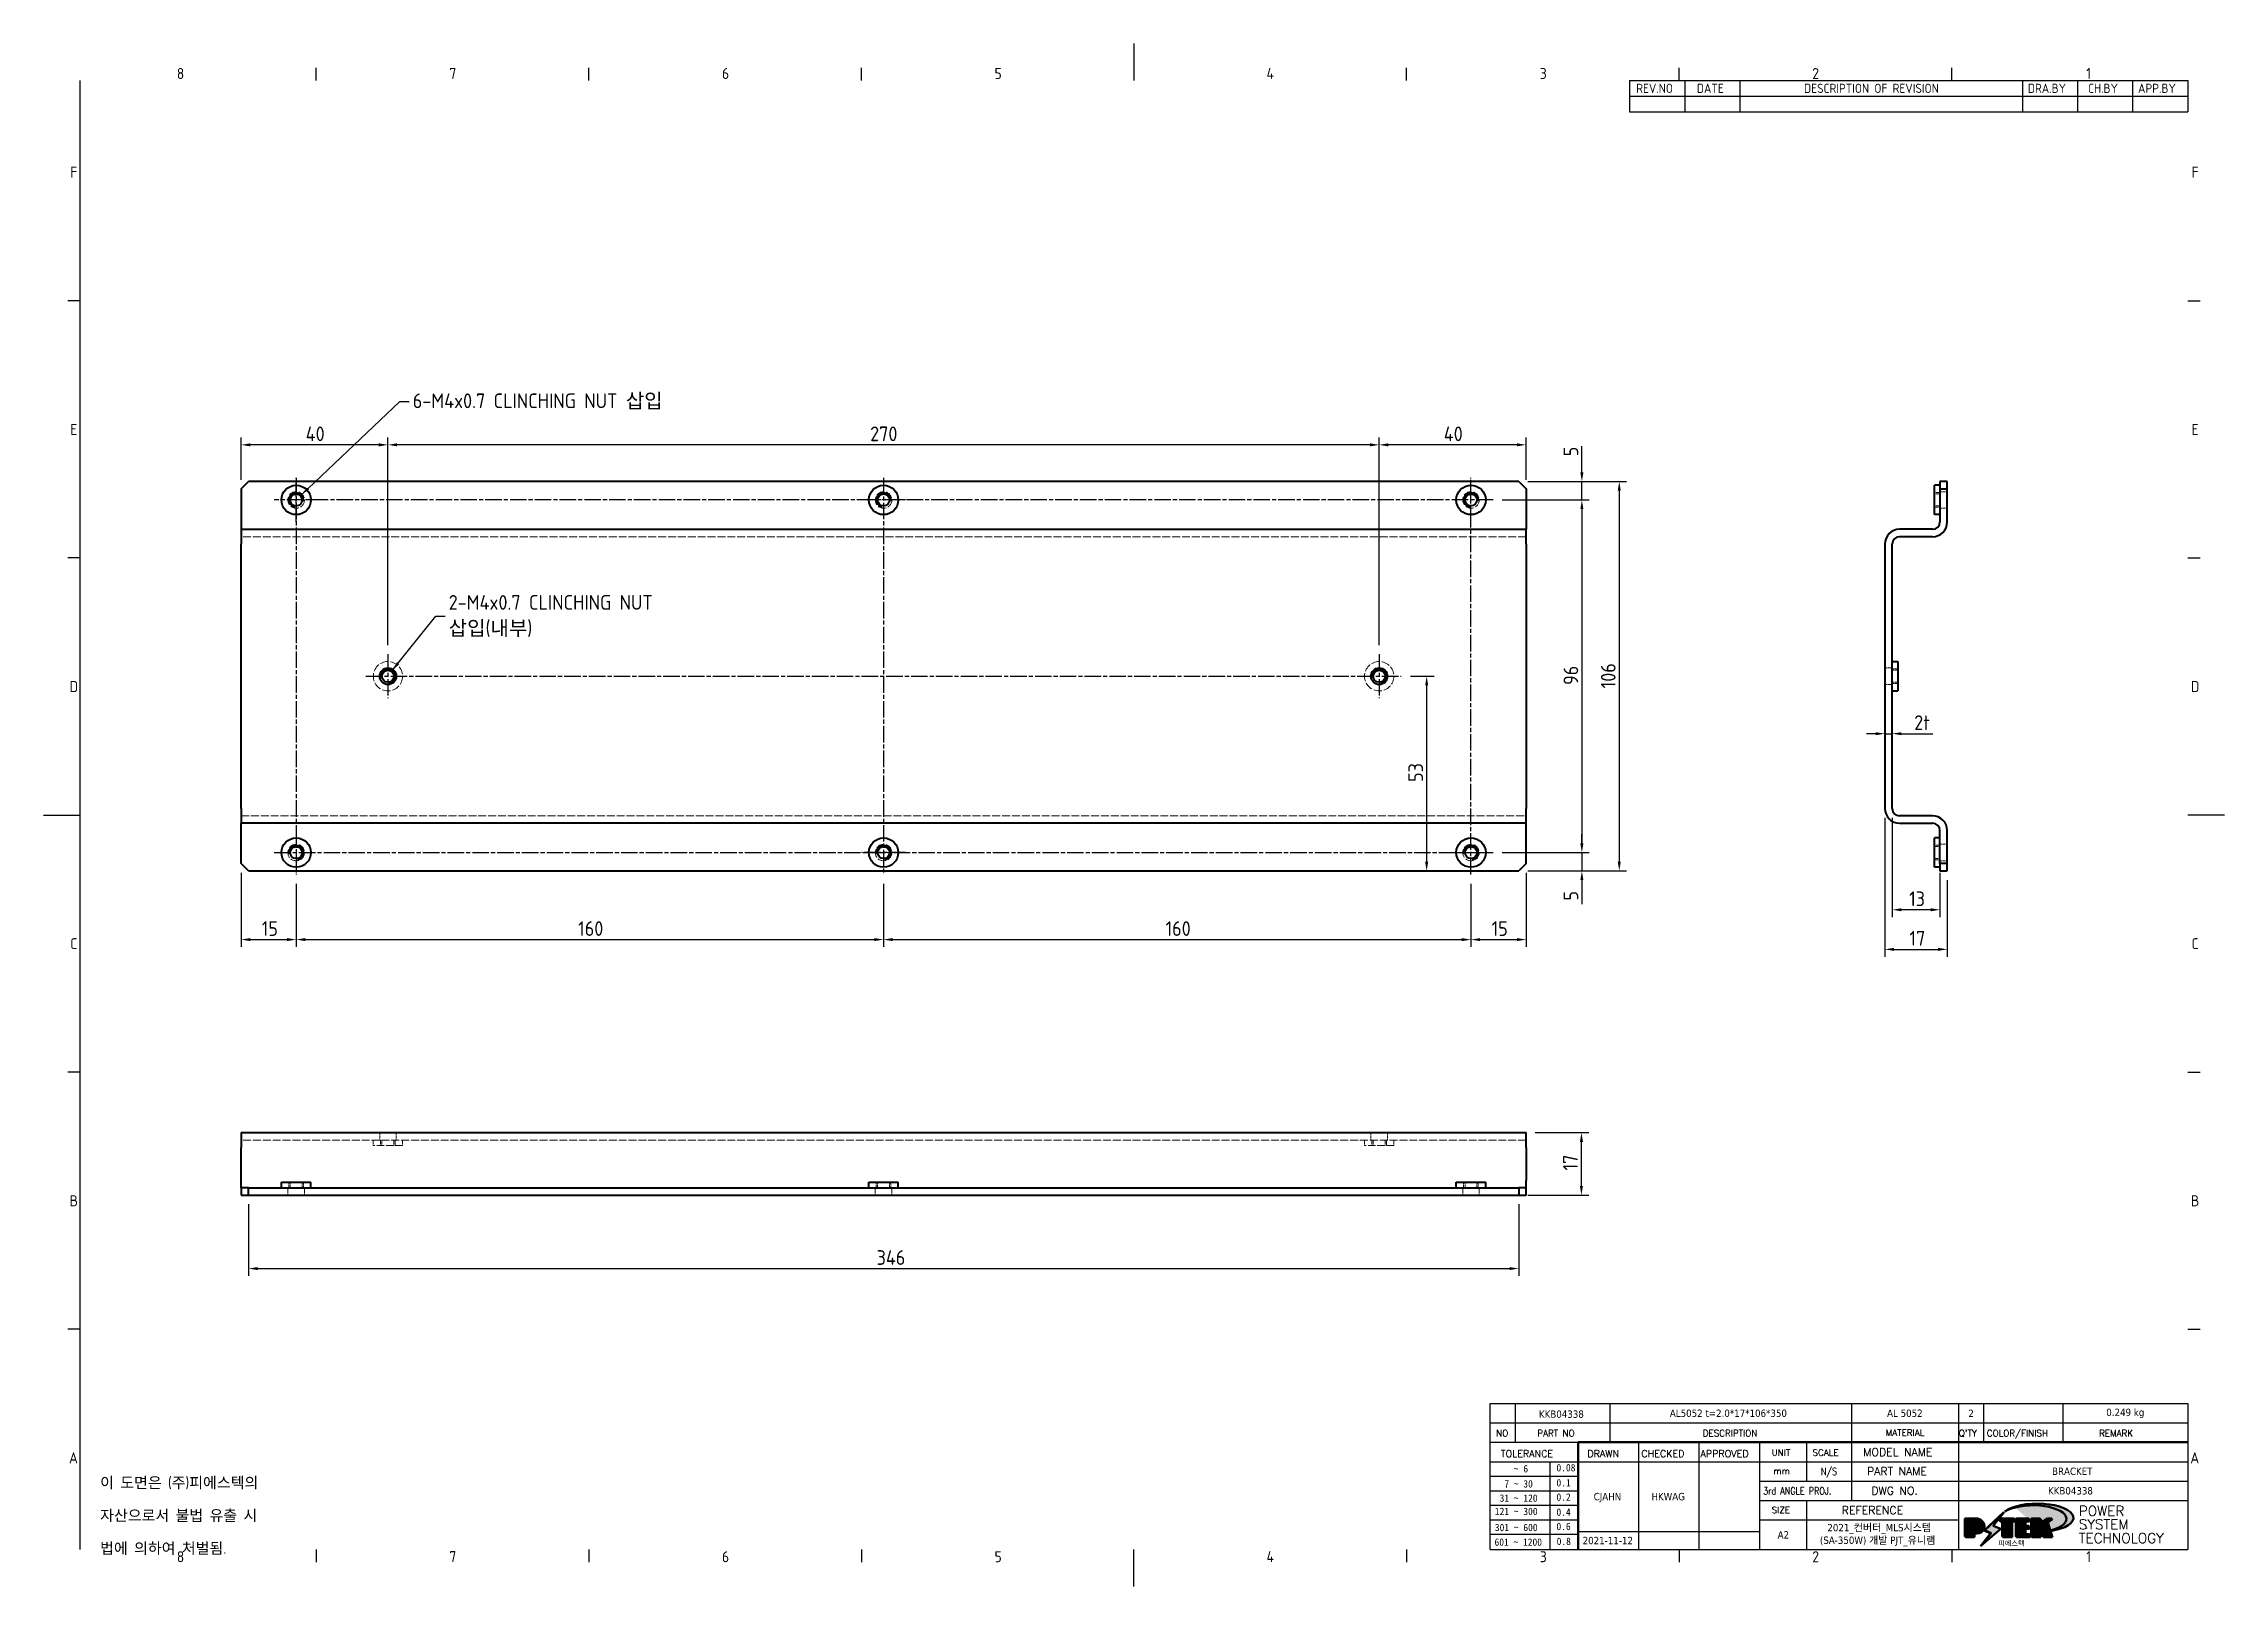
# Model space of a CAD drawing. Header units: millimetres. Extents: x 0 to 594, y 0 to 420.
import ezdxf
from ezdxf.enums import TextEntityAlignment as Align

# ---------------------------------------------------------------- set-up
doc = ezdxf.new("R2010")
doc.units = ezdxf.units.MM
doc.linetypes.add('CHAIN', pattern=[0.35429999999999995, 0.2362, -0.0295, 0.0591, -0.0295])
doc.linetypes.add('DASHED', pattern=[0.2067, 0.1654, -0.0413])
doc.layers.get('0').update_dxf_attribs({"color": 3, "lineweight": 25})
for name, color, linetype, lineweight in [('가려진 것(ISO)', 2, 'DASHED', 18), ('가시적인 것(ISO)', 3, 'Continuous', 40), ('가시적인 좁은 것(ISO)', 3, 'Continuous', 35), ('경계(ISO)', 7, 'Continuous', 25), ('기호(ISO)', 5, 'Continuous', 25), ('제목(ISO)', 5, 'Continuous', 50), ('중심 표식(ISO)', 1, 'Continuous', 25), ('중심선(ISO)', 1, 'Continuous', 25), ('치수(ISO)', 2, 'Continuous', 25), ('해치(ISO)', 7, 'Continuous', 18)]:
    doc.layers.add(name, color=color, linetype=linetype, lineweight=lineweight)
doc.styles.add('HAN_291', font='')
doc.styles.add('HAN_370', font='', dxfattribs={"width": 2})
doc.styles.add('ISO ProportionalPSTEK', font='isocp.shx')
doc.styles.add('RC_284', font='ROMANC.shx')
doc.styles.add('RC_287', font='ROMANC.shx')
doc.styles.add('RC_292', font='ROMANC.shx')
doc.styles.add('ROMANT_294', font='romant.shx')
doc.styles.add('문자 텍스트_PSTEK_POSCO', font='isocp.shx')
doc.styles.add('치수 텍스트_PSTEK_POSCO', font='isocp.shx')
doc.styles.add('텍스트 스타일198', font='tahoma.ttf')
doc.styles.add('텍스트 스타일333', font='ROMANC.shx', dxfattribs={"width": 0.800000011920929})
doc.styles.get('HAN_291').set_extended_font_data('GulimChe')
doc.styles.get('HAN_370').set_extended_font_data('GulimChe')
doc.dimstyles.new('치수_PSTEK_POSCO', dxfattribs={"dimtxt": 4, "dimasz": 2.5, "dimexe": 2, "dimexo": 2.5, "dimgap": 1, "dimtad": 1, "dimrnd": 1e-08, "dimdsep": 46, "dimtxsty": '치수 텍스트_PSTEK_POSCO', "dimcen": 0.09, "dimdle": 10, "dimclrd": 7, "dimclre": 7, "dimclrt": 2, "dimadec": 1, "dimazin": 2, "dimtfac": 1, "dimtmove": 0, "dimatfit": 3, "dimfxl": 0, "dimtolj": 1, "dimlwd": -1, "dimlwe": -1, "dimarcsym": 0})
doc.dimstyles.new('치수_PSTEK_POSCO$7', dxfattribs={"dimtxt": 4, "dimasz": 2.5, "dimexe": 2, "dimexo": 2.5, "dimgap": 1, "dimtad": 1, "dimrnd": 1e-08, "dimdsep": 46, "dimtxsty": '치수 텍스트_PSTEK_POSCO', "dimcen": 0.09, "dimdle": 10, "dimclrd": 7, "dimclre": 7, "dimclrt": 2, "dimadec": 1, "dimazin": 2, "dimtfac": 1, "dimtmove": 0, "dimatfit": 3, "dimfxl": 0, "dimtolj": 1, "dimlwd": -1, "dimlwe": -1, "dimarcsym": 0})

msp = doc.modelspace()

# ---------------------------------------------------------------- texts
at = {"layer": '기호(ISO)', "color": 2, "char_height": 4.000000059604645, "attachment_point": 4, "style": '치수 텍스트_PSTEK_POSCO'}
for s, insert, width, line_spacing_factor in [('{6-M4x0.7 CLINCHING NUT 삽입 }', (100.5572920922872, 322.5852567742091), 81.6185945510864, 0.699999988079071), ('{2-M4x0.7 CLINCHING NUT \\P삽입(내부)}', (110.3364135401776, 264.1653065467056), 67.35099220275877, 1.049999952316284)]:
    msp.add_mtext(s, dxfattribs=dict(at, insert=insert, width=width, line_spacing_factor=line_spacing_factor))
at = {"layer": '기호(ISO)', "color": 7, "insert": (15.39462540488438, 19.1468025558073), "char_height": 3.00000011920929, "width": 51.64005279541016, "attachment_point": 4, "line_spacing_factor": 1.78626024723053, "style": '문자 텍스트_PSTEK_POSCO'}
msp.add_mtext('{이 도면은 (주)피에스텍의\\P자산으로서 불법 유출 시 \\P법에 의하여 처벌됨.}', dxfattribs=at)

# ---------------------------------------------------------------- blocks, each defined once
blk = doc.blocks.new('경계 Default Border')
at = {"layer": '경계(ISO)'}
for p, q in [((74.25000190734863, 410), (74.25000190734863, 413.4000015258789)), ((148.5000038146973, 410), (148.5000038146973, 413.4000015258789)), ((222.7499961853027, 410), (222.7499961853027, 413.4000015258789)), ((371.25, 410), (371.25, 413.4000015258789)), ((445.4999923706055, 410), (445.4999923706055, 413.4000015258789)), ((519.7499847412109, 410), (519.7499847412109, 413.4000015258789)), ((10, 350), (6.599999666213989, 350)), ((584.0000152587891, 350), (587.400016784668, 350)), ((10, 280), (6.599999666213989, 280)), ((584.0000152587891, 280), (587.400016784668, 280)), ((10, 140), (6.599999666213989, 140)), ((584.0000152587891, 140), (587.400016784668, 140)), ((10, 70), (6.599999666213989, 70)), ((584.0000152587891, 70), (587.400016784668, 70)), ((74.25000190734863, 10), (74.25000190734863, 6.599999666213989)), ((148.5000038146973, 10), (148.5000038146973, 6.599999666213989)), ((222.7499961853027, 10), (222.7499961853027, 6.599999666213989)), ((371.25, 10), (371.25, 6.599999666213989)), ((445.4999923706055, 10), (445.4999923706055, 6.599999666213989)), ((519.7499847412109, 10), (519.7499847412109, 6.599999666213989))]:
    blk.add_line(p, q, dxfattribs=at)
at = {"layer": '경계(ISO)', "flags": 128}
for points in [[(297.0000076293945, 420), (297.0000076293945, 410)], [(10, 10), (10, 410)], [(0, 210), (10, 210)], [(594.0000152587891, 210), (584.0000152587891, 210)], [(297.0000076293945, 0), (297.0000076293945, 10)]]:
    blk.add_lwpolyline(points, dxfattribs=at)
at = {"layer": '경계(ISO)', "color": 2, "char_height": 3.00000011920929, "attachment_point": 7, "style": '문자 텍스트_PSTEK_POSCO'}
for s, insert in [('8', (36.26953946055972, 410.3713945155963)), ('7', (110.5195394605597, 410.3928486288991)), ('6', (184.7695394605597, 410.3713945155963)), ('5', (259.0195394605597, 410.3713945155963)), ('4', (333.0984701308117, 410.4)), ('3', (407.5435395229536, 410.3713945155963)), ('2', (481.752739416884, 410.3713945155963)), ('1', (556.3610661041481, 410.4)), ('F', (7.244539400955009, 383.4999999403954)), ('F', (585.0445395201642, 383.4999999403954)), ('E', (7.244539400955009, 313.4713944559917)), ('E', (585.0445395201642, 313.4713944559917)), ('D', (7.078270083685684, 243.4713944559917)), ('D', (584.8782702028949, 243.4713944559917)), ('C', (7.244539400955009, 173.4713944559917)), ('C', (585.0445395201642, 173.4713944559917)), ('B', (7.078270083685684, 103.4713944559917)), ('B', (584.8782702028949, 103.4713944559917)), ('A', (6.914400698149937, 33.49284856929444)), ('A', (584.7144008173592, 33.49284856929444)), ('8', (36.26953946055972, 6.57139439638704)), ('7', (110.5195394605597, 6.592848509689793)), ('6', (184.7695394605597, 6.57139439638704)), ('5', (259.0195394605597, 6.57139439638704)), ('4', (333.0984701308117, 6.59999988079071)), ('3', (407.5435395229536, 6.57139439638704)), ('2', (481.752739416884, 6.57139439638704)), ('1', (556.3610661041481, 6.59999988079071))]:
    blk.add_mtext(s, dxfattribs=dict(at, insert=insert))
blk = doc.blocks.new('제목 블록 PSTEK')
h = blk.add_hatch(color=1)
edge = h.paths.add_edge_path(flags=0)
edge.add_line((314.2242174273352, 19.60711530335299), (314.2242174273352, 17.00126995915134))
edge.add_line((314.2242174273352, 17.00126995915134), (314.3485873187598, 17.00126995915134))
edge.add_arc((314.3485873187598, 17.6527312952023), 0.6514613360509371, 270, 360)
edge.add_line((315.0000486548106, 17.6527312952023), (315.0000486548106, 18.95565396730211))
edge.add_arc((314.3485873187598, 18.95565396730212), 0.6514613360508712, 0, 90)
edge.add_line((314.3485873187598, 19.60711530335299), (314.2242174273352, 19.60711530335299))
edge = h.paths.add_edge_path()
edge.add_arc((314.9847713324306, 18.28938669179658), 1.969189947606664, 269.9999999999959, 450)
edge.add_line((314.9847713324306, 20.25857663940318), (311.7664314776902, 20.25857663940324))
edge.add_line((311.7664314776902, 20.25857663940324), (311.7664314776902, 15.3430047401139))
edge.add_line((311.7664314776902, 15.3430047401139), (314.2242174273352, 15.3430047401139))
edge.add_line((314.2242174273352, 15.3430047401139), (314.2242174273352, 16.32019674418991))
edge.add_line((314.2242174273352, 16.32019674418991), (314.9847713324307, 16.32019674418991))
h = blk.add_hatch(color=252)
edge = h.paths.add_edge_path()
edge.add_arc((314.9847713324309, 18.28938669179657), 1.969189947606666, 270, 406.8278729790604)
edge.add_arc((315.1624426058984, 18.1413272972396), 1.969189947606962, -90, 53.560984836317004, ccw=False)
edge.add_line((315.1624426058984, 16.17213734963263), (314.4018887008024, 16.17213734963263))
edge.add_line((314.4018887008024, 16.17213734963263), (314.4018887008024, 15.19494534555726))
edge.add_line((314.4018887008024, 15.19494534555726), (311.9441027511573, 15.19494534555726))
edge.add_line((311.9441027511573, 15.19494534555726), (311.9441027511573, 15.3430047401139))
edge.add_line((311.9441027511573, 15.3430047401139), (314.2242174273352, 15.3430047401139))
edge.add_line((314.2242174273352, 15.3430047401139), (314.2242174273352, 16.32019674418991))
edge.add_line((314.2242174273352, 16.32019674418991), (314.9847713324309, 16.32019674418991))
h = blk.add_hatch(color=252)
edge = h.paths.add_edge_path()
edge.add_line((314.4018887008024, 19.45905590879572), (314.5262585922315, 19.45905590879572))
edge.add_arc((314.5262585922314, 18.80759457274939), 0.6514613360463194, 60.4189348879147, 90.00000000000318, ccw=False)
edge.add_arc((314.3485873187602, 18.95565396730057), 0.6514613360524251, 39.96992292766206, 90.00000000009999)
edge.add_line((314.3485873187591, 19.60711530335307), (314.2242174273352, 19.60711530335298))
edge.add_line((314.2242174273352, 19.60711530335299), (314.2242174273352, 17.00126995915134))
edge.add_line((314.2242174273352, 17.00126995915134), (314.3485873187591, 17.00126995915134))
edge.add_arc((314.3485873187568, 17.652731295233), 0.6514613360816299, 270.0000000002, 274.6930825552478)
edge.add_line((314.4018887008024, 17.0034541317032), (314.4018887008024, 19.45905590879572))
for color, points in [(252, [(317.2195697678507, 17.0593801673321), (322.0326348870767, 21.62682475217465), (322.2781991042243, 21.94392121864296), (317.0471853425802, 16.97985676345368), (318.7512090904202, 16.1899260703855), (316.0018030350395, 12.71868385740789), (316.3356552234328, 13.00206718743325), (318.9235935156908, 16.2694494742633)]), (5, [(321.6183518841322, 17.4193704504104), (319.5281351041078, 18.24969419629727), (322.4505835294948, 22.02344462252142), (317.2195697678507, 17.0593801673321), (318.9235935156908, 16.2694494742633), (316.1741874603099, 12.79820726128571)]), (1, [(324.4839107253602, 19.60711530335299), (325.2419748254881, 19.60711530335299), (325.2419748254881, 20.25857663940324), (321.2266040451076, 20.25857663940324), (321.2266040451076, 19.60711530335299), (321.9846681452406, 19.60711530335299), (321.9846681452406, 15.3430047401139), (324.4839107253602, 15.3430047401139)]), (252, [(321.9846681452406, 19.60711530335299), (321.4042753185749, 19.60711530335299), (321.4042753185749, 19.45905590879572), (321.9846681452406, 19.45905590879572)]), (252, [(324.6615819988275, 19.45905590879572), (325.4196460989604, 19.45905590879572), (325.4196460989604, 20.11051724484596), (325.2419748254881, 20.11051724484596), (325.2419748254881, 19.60711530335299), (324.4839107253602, 19.60711530335299), (324.4839107253602, 15.3430047401139), (322.1623394187076, 15.3430047401139), (322.1623394187076, 15.19494534555726), (324.6615819988275, 15.19494534555726)]), (1, [(329.2277337269622, 20.25857663940324), (325.65654113025, 20.25857663940324), (325.65654113025, 15.3430047401139), (329.3580259941756, 15.3430047401139), (329.3580259941756, 15.9944660761648), (328.1137701654877, 15.9944660761648), (328.1137701654877, 17.56360607323003), (329.2277337269622, 17.56360607323003), (329.2277337269622, 18.25543873810179), (328.1137701654877, 18.25543873810179), (328.1137701654877, 19.60711530335299), (329.2277337269622, 19.60711530335299)]), (252, [(328.2914414389548, 19.45905590879572), (329.4054050004294, 19.45905590879572), (329.4054050004294, 20.11051724484596), (329.2277337269622, 20.11051724484596), (329.2277337269622, 19.60711530335299), (328.1137701654877, 19.60711530335299), (328.1137701654877, 18.25543873810179), (328.2914414389548, 18.25543873810179)]), (252, [(328.2914414389548, 17.41554667867274), (329.4054050004294, 17.41554667867274), (329.4054050004294, 18.10737934354514), (329.2277337269622, 18.10737934354514), (329.2277337269622, 17.56360607323003), (328.1137701654877, 17.56360607323003), (328.1137701654877, 15.9944660761648), (328.2914414389548, 15.9944660761648)]), (1, [(332.3312149849806, 20.25857663940324), (329.8592894925411, 20.25857663940324), (329.8592894925411, 15.3430047401139), (332.3312149849806, 15.3430047401139), (332.3312149849806, 17.4318630164523), (333.0701931098801, 15.3430047401139), (335.4855464857051, 15.3430047401139), (334.2514536401189, 19.30614745124769), (335.4379594596742, 20.25857663940324), (334.3071782107978, 20.25857663940324), (332.3312149849806, 18.99741471888304)]), (252, [(332.5088862584528, 20.1105172448466), (332.3312149849806, 20.1105172448466), (332.3312149849806, 18.99741471888368), (332.5088862584528, 19.11081371413894)]), (252, [(335.6156307331414, 20.11051724484596), (335.2535118015555, 20.11051724484596), (334.2514536401189, 19.30614745124769), (335.4855464857051, 15.3430047401139), (333.1954852176545, 15.3430047401139), (333.2478643833523, 15.19494534555726), (335.6632177591723, 15.19494534555726), (334.4291249135862, 19.15808805669106)]), (252, [(329.5356972676428, 15.8464066816075), (329.3580259941756, 15.8464066816075), (329.3580259941756, 15.3430047401139), (325.8342124037171, 15.3430047401139), (325.8342124037171, 15.19494534555726), (329.5356972676428, 15.19494534555726)]), (252, [(332.5088862584528, 16.92964231796647), (332.3312149849806, 17.43186301645164), (332.3312149849806, 15.3430047401139), (330.0369607660135, 15.3430047401139), (330.0369607660135, 15.19494534555726), (332.5088862584528, 15.19494534555726)])]:
    blk.add_hatch(color=color).paths.add_polyline_path(points)
at = {"layer": '해치(ISO)'}
h = blk.add_hatch(color=140, dxfattribs=at)
edge = h.paths.add_edge_path()
edge.add_ellipse((330.3660919371412, 20.15576403068321), major_axis=(9.100907360794343, 0), ratio=0.4069904968023172, start_angle=301.3098473703837, end_angle=507.7436900681698)
edge.add_ellipse((331.5340919371412, 20.4634168429492), major_axis=(-9.82350664112931, 0), ratio=0.3942600559756514, start_angle=111.51207141178469, end_angle=334.47025347086895, ccw=False)
edge.add_line((335.1363447531188, 16.8601935978785), (335.0955236905705, 16.99119398620872))
at = {"color": 180}
for p, q in [((182.475792979055, 11.79100474011392), (182.4757929790549, 51.56524660363496)), ((182.4757929790549, 51.56524660363496), (372.4757929537551, 51.56524660363496)), ((189.2651435055721, 51.56524660363496), (189.2651435055722, 41.00524660363494)), ((215.2152739891528, 41.00524660363494), (215.2152739891528, 51.56524660363496)), ((280.8758854511282, 51.56524660363496), (280.8758854511282, 41.00524660363494)), ((310.0881549537552, 51.56524660363496), (310.0881549537553, 41.00524660363494)), ((316.9044520275131, 51.56524660363496), (316.9044520275127, 41.00524660363494)), ((338.4566026226726, 51.56524660363496), (338.4566026226727, 41.00524660363494)), ((372.4757929537551, 51.56524660363496), (372.4757929537551, 11.79100474011389)), ((182.475792979055, 46.2852466036349), (372.4757929537551, 46.28524660363492)), ((182.475792979055, 41.00524660363493), (206.451475290024, 41.00524660363493)), ((182.475792979055, 35.72524660363497), (206.451475290024, 35.72524660363497)), ((198.8621818849491, 12.02524660363491), (198.8621818849491, 35.72524660363497)), ((206.451475290024, 35.72524660363497), (372.4757929537551, 35.72524660363497)), ((222.9401812389276, 11.79100474011392), (222.9401812389276, 41.00524660363494)), ((239.4288871878316, 11.79100474011392), (239.4288871878316, 41.00524660363494)), ((255.9175931367356, 11.79100474011392), (255.9175931367356, 41.00524660363494)), ((268.6918866058747, 41.00524660363494), (268.6918866058747, 30.44524660363498)), ((280.8758854511282, 41.00524660363494), (280.8758854511282, 25.16524660363502)), ((310.088154953755, 41.00524660363494), (310.088154953755, 11.79100474011392)), ((182.475792979055, 31.77524660363492), (206.451475290024, 31.77524660363492)), ((255.917593136736, 30.44524660363498), (372.4757929537552, 30.44524660363501)), ((182.475792979055, 27.82524660363487), (206.451475290024, 27.82524660363487)), ((182.475792979055, 23.87524660363505), (206.451475290024, 23.87524660363505)), ((255.9175931367359, 25.16524660363502), (372.4757929537552, 25.165246603635)), ((268.6918866058744, 25.16524660363502), (268.6918866058744, 11.79100474011392)), ((182.475792979055, 19.92524660363478), (206.451475290024, 19.92524660363478)), ((255.9175931367359, 19.88524660363481), (310.0881549537553, 19.88524660363481)), ((182.475792979055, 15.97524660363496), (206.451475290024, 15.97524660363496)), ((206.451475290024, 16.74100474011396), (255.9175931367359, 16.74100474011396)), ((182.475792979055, 11.79100474011392), (372.4757929537551, 11.79100474011389))]:
    blk.add_line(p, q, dxfattribs=at)
at = {"color": 7, "lineweight": 50}
for p, q in [((206.4514752900237, 11.79100474011392), (206.4514752900237, 41.00524660363494)), ((206.451475290024, 41.00524660363494), (372.4757929537551, 41.00524660363496))]:
    blk.add_line(p, q, dxfattribs=at)
at = {"color": 7}
for p, q in [((311.7664314776902, 20.25900474011391), (311.7664314776902, 15.34300474011391)), ((314.9847713324309, 20.25857663940324), (311.7664314776902, 20.25857663940324)), ((314.9847713324309, 20.25857663940324), (311.7664314776902, 20.25857663940324)), ((311.7664314776902, 20.25857663940324), (311.7664314776902, 15.3430047401139)), ((314.2242174273352, 17.00126995915134), (314.2242174273352, 19.60711530335299)), ((314.2242174273352, 19.60711530335299), (314.3485873187591, 19.60711530335299)), ((314.3485873187591, 19.60711530335299), (314.2242174273352, 19.60711530335299)), ((314.2242174273352, 19.60711530335299), (314.2242174273352, 17.00126995915134)), ((314.2242174273352, 17.00126995915134), (314.2242174273352, 19.60711530335299)), ((314.2242174273352, 19.60711530335299), (314.3485873187591, 19.60711530335299)), ((314.4018887008024, 19.45905590879572), (314.5262585922314, 19.45905590879572)), ((314.4018887008024, 17.0034541317032), (314.4018887008024, 19.45905590879572)), ((315.0000486548106, 18.95565396730275), (315.0000486548106, 17.65273129520161)), ((315.0000486548106, 18.95565396730275), (315.0000486548106, 17.65273129520161)), ((322.2781991042243, 21.94392121864296), (317.0471853425802, 16.97985676345368)), ((322.4505835294948, 22.02344462252142), (317.2195697678507, 17.0593801673321)), ((317.2195697678507, 17.0593801673321), (322.0326348870767, 21.62682475217465)), ((319.5281351041078, 18.24969419629727), (322.4505835294948, 22.02344462252142)), ((321.6183518841322, 17.4193704504104), (319.5281351041078, 18.24969419629727)), ((325.2419748254881, 20.25857663940324), (321.2266040451076, 20.25857663940324)), ((321.2266040451076, 20.25857663940324), (321.2266040451076, 19.60711530335299)), ((325.2419748254881, 20.25857663940324), (321.2266040451076, 20.25857663940324)), ((321.2266040451076, 20.25857663940324), (321.2266040451076, 19.60711530335299)), ((321.2266040451076, 19.60711530335299), (321.9846681452406, 19.60711530335299)), ((321.2266040451076, 19.60711530335299), (321.9846681452406, 19.60711530335299)), ((321.4042753185749, 19.60711530335299), (321.4042753185749, 19.45905590879572)), ((321.9846681452406, 19.60711530335299), (321.4042753185749, 19.60711530335299)), ((321.4042753185749, 19.45905590879572), (321.9846681452406, 19.45905590879572)), ((321.9846681452406, 19.60711530335299), (321.9846681452406, 15.3430047401139)), ((321.9846681452406, 19.45905590879572), (321.9846681452406, 19.60711530335299)), ((321.9846681452406, 19.60711530335299), (321.9846681452406, 15.3430047401139)), ((322.0326348870767, 21.62682475217465), (322.2781991042243, 21.94392121864296)), ((324.4839107253602, 19.60711530335299), (325.2419748254881, 19.60711530335299)), ((324.4839107253602, 15.3430047401139), (324.4839107253602, 19.60711530335299)), ((325.2419748254881, 19.60711530335299), (324.4839107253602, 19.60711530335299)), ((324.4839107253602, 19.60711530335299), (324.4839107253602, 15.3430047401139)), ((324.4839107253602, 19.60711530335299), (325.2419748254881, 19.60711530335299)), ((324.4839107253602, 15.3430047401139), (324.4839107253602, 19.60711530335299)), ((324.6615819988275, 19.45905590879572), (325.4196460989604, 19.45905590879572)), ((324.6615819988275, 15.19494534555726), (324.6615819988275, 19.45905590879572)), ((325.2419748254881, 19.60711530335299), (325.2419748254881, 20.25857663940324)), ((325.2419748254881, 19.60711530335299), (325.2419748254881, 20.25857663940324)), ((325.4196460989604, 20.11051724484596), (325.2419748254881, 20.11051724484596)), ((325.2419748254881, 20.11051724484596), (325.2419748254881, 19.60711530335299)), ((325.4196460989604, 19.45905590879572), (325.4196460989604, 20.11051724484596)), ((329.2277337269622, 20.25857663940324), (325.65654113025, 20.25857663940324)), ((325.65654113025, 20.25857663940324), (325.65654113025, 15.3430047401139)), ((325.65654113025, 20.25857663940324), (325.65654113025, 15.3430047401139)), ((329.2277337269622, 20.25857663940324), (325.65654113025, 20.25857663940324)), ((328.1137701654877, 18.25543873810179), (328.1137701654877, 19.60711530335299)), ((328.1137701654877, 19.60711530335299), (329.2277337269622, 19.60711530335299)), ((329.2277337269622, 19.60711530335299), (328.1137701654877, 19.60711530335299)), ((328.1137701654877, 19.60711530335299), (328.1137701654877, 18.25543873810179)), ((328.1137701654877, 18.25543873810179), (328.1137701654877, 19.60711530335299)), ((328.1137701654877, 19.60711530335299), (329.2277337269622, 19.60711530335299)), ((329.2277337269622, 18.25543873810179), (328.1137701654877, 18.25543873810179)), ((328.1137701654877, 18.25543873810179), (328.2914414389548, 18.25543873810179)), ((329.2277337269622, 18.25543873810179), (328.1137701654877, 18.25543873810179)), ((328.2914414389548, 18.25543873810179), (328.2914414389548, 19.45905590879572)), ((328.2914414389548, 19.45905590879572), (329.4054050004294, 19.45905590879572)), ((329.2277337269622, 19.60711530335299), (329.2277337269622, 20.25857663940324)), ((329.2277337269622, 19.60711530335299), (329.2277337269622, 20.25857663940324)), ((329.4054050004294, 20.11051724484596), (329.2277337269622, 20.11051724484596)), ((329.2277337269622, 20.11051724484596), (329.2277337269622, 19.60711530335299)), ((329.2277337269622, 17.56360607323003), (329.2277337269622, 18.25543873810179)), ((329.2277337269622, 17.56360607323003), (329.2277337269622, 18.25543873810179)), ((329.4054050004294, 18.10737934354514), (329.2277337269622, 18.10737934354514)), ((329.2277337269622, 18.10737934354514), (329.2277337269622, 17.56360607323003)), ((329.4054050004294, 19.45905590879572), (329.4054050004294, 20.11051724484596)), ((329.4054050004294, 17.41554667867274), (329.4054050004294, 18.10737934354514)), ((332.3312149849806, 20.25857663940324), (329.8592894925411, 20.25857663940324)), ((329.8592894925411, 20.25857663940324), (329.8592894925411, 15.3430047401139)), ((329.8592894925411, 20.25857663940324), (329.8592894925411, 15.3430047401139)), ((332.3312149849806, 20.25857663940324), (329.8592894925411, 20.25857663940324)), ((334.3071782107978, 20.25857663940324), (332.3312149849806, 18.99741471888304)), ((332.3312149849806, 18.99741471888304), (332.3312149849806, 20.25857663940324)), ((334.3071782107978, 20.25857663940324), (332.3312149849806, 18.99741471888304)), ((332.3312149849806, 18.99741471888304), (332.3312149849806, 20.25857663940324)), ((332.5088862584528, 20.1105172448466), (332.3312149849806, 20.1105172448466)), ((332.3312149849806, 20.1105172448466), (332.3312149849806, 18.99741471888368)), ((332.3312149849806, 18.99741471888368), (332.5088862584528, 19.11081371413894)), ((332.5088862584528, 19.11081371413894), (332.5088862584528, 20.1105172448466)), ((334.2514536401189, 19.30614745124769), (335.4379594596742, 20.25857663940324)), ((334.2514536401189, 19.30614745124769), (335.4379594596742, 20.25857663940324)), ((335.2535118015555, 20.11051724484596), (334.2514536401189, 19.30614745124769)), ((335.4855464857051, 15.3430047401139), (334.2514536401189, 19.30614745124769)), ((334.2514536401189, 19.30614745124769), (335.4855464857051, 15.3430047401139)), ((335.4855464857051, 15.3430047401139), (334.2514536401189, 19.30614745124769)), ((335.4379594596742, 20.25857663940324), (334.3071782107978, 20.25857663940324)), ((335.4379594596742, 20.25857663940324), (334.3071782107978, 20.25857663940324)), ((334.4291249135862, 19.15808805669104), (335.6156307331414, 20.11051724484596)), ((335.6632177591723, 15.19494534555726), (334.4291249135862, 19.15808805669104)), ((335.6156307331414, 20.11051724484596), (335.2535118015555, 20.11051724484596)), ((311.7664314776902, 15.3430047401139), (314.2242174273352, 15.3430047401139)), ((311.7664314776902, 15.3430047401139), (314.2242174273352, 15.3430047401139)), ((314.2242174273352, 15.3430047401139), (311.9441027511573, 15.3430047401139)), ((311.9441027511573, 15.3430047401139), (311.9441027511573, 15.19494534555726)), ((311.9441027511573, 15.19494534555726), (314.4018887008024, 15.19494534555726)), ((314.3485873187591, 17.00126995915134), (314.2242174273352, 17.00126995915134)), ((314.2242174273352, 17.00126995915134), (314.3485873187591, 17.00126995915134)), ((314.3485873187591, 17.00126995915134), (314.2242174273352, 17.00126995915134)), ((314.2242174273352, 16.32019674418991), (314.9847713324309, 16.32019674418991)), ((314.2242174273352, 15.3430047401139), (314.2242174273352, 16.32019674418991)), ((314.9847713324309, 16.32019674418991), (314.2242174273352, 16.32019674418991)), ((314.2242174273352, 16.32019674418991), (314.2242174273352, 15.3430047401139)), ((314.2242174273352, 16.32019674418991), (314.9847713324309, 16.32019674418991)), ((314.2242174273352, 15.3430047401139), (314.2242174273352, 16.32019674418991)), ((314.4018887008024, 16.17213734963263), (315.162442605898, 16.17213734963263)), ((314.4018887008024, 15.19494534555726), (314.4018887008024, 16.17213734963263)), ((318.7512090904202, 16.1899260703855), (316.0018030350395, 12.71868385740789)), ((316.0018030350395, 12.71868385740789), (316.3356552234328, 13.00206718743325)), ((316.1741874603099, 12.79820726128571), (321.6183518841322, 17.4193704504104)), ((318.9235935156908, 16.2694494742633), (316.1741874603099, 12.79820726128571)), ((316.3356552234328, 13.00206718743325), (318.9235935156908, 16.2694494742633)), ((317.0471853425802, 16.97985676345368), (318.7512090904202, 16.1899260703855)), ((318.9235935156908, 16.2694494742633), (317.2195697678507, 17.0593801673321)), ((317.2195697678507, 17.0593801673321), (318.9235935156908, 16.2694494742633)), ((321.9846681452406, 15.3430047401139), (324.4839107253602, 15.3430047401139)), ((321.9846681452406, 15.3430047401139), (324.4839107253602, 15.3430047401139)), ((324.4839107253602, 15.3430047401139), (322.1623394187076, 15.3430047401139)), ((322.1623394187076, 15.3430047401139), (322.1623394187076, 15.19494534555726)), ((322.1623394187076, 15.19494534555726), (324.6615819988275, 15.19494534555726)), ((325.65654113025, 15.3430047401139), (329.3580259941756, 15.3430047401139)), ((325.65654113025, 15.3430047401139), (329.3580259941756, 15.3430047401139)), ((329.3580259941756, 15.3430047401139), (325.8342124037171, 15.3430047401139)), ((325.8342124037171, 15.3430047401139), (325.8342124037171, 15.19494534555726)), ((325.8342124037171, 15.19494534555726), (329.5356972676428, 15.19494534555726)), ((328.1137701654877, 17.56360607323003), (329.2277337269622, 17.56360607323003)), ((328.1137701654877, 15.9944660761648), (328.1137701654877, 17.56360607323003)), ((329.2277337269622, 17.56360607323003), (328.1137701654877, 17.56360607323003)), ((328.1137701654877, 17.56360607323003), (328.1137701654877, 15.9944660761648)), ((328.1137701654877, 17.56360607323003), (329.2277337269622, 17.56360607323003)), ((328.1137701654877, 15.9944660761648), (328.1137701654877, 17.56360607323003)), ((329.3580259941756, 15.9944660761648), (328.1137701654877, 15.9944660761648)), ((328.1137701654877, 15.9944660761648), (328.2914414389548, 15.9944660761648)), ((329.3580259941756, 15.9944660761648), (328.1137701654877, 15.9944660761648)), ((328.2914414389548, 15.9944660761648), (328.2914414389548, 17.41554667867274)), ((328.2914414389548, 17.41554667867274), (329.4054050004294, 17.41554667867274)), ((329.3580259941756, 15.3430047401139), (329.3580259941756, 15.9944660761648)), ((329.3580259941756, 15.3430047401139), (329.3580259941756, 15.9944660761648)), ((329.5356972676428, 15.8464066816075), (329.3580259941756, 15.8464066816075)), ((329.3580259941756, 15.8464066816075), (329.3580259941756, 15.3430047401139)), ((329.5356972676428, 15.19494534555726), (329.5356972676428, 15.8464066816075)), ((329.8592894925411, 15.3430047401139), (332.3312149849806, 15.3430047401139)), ((329.8592894925411, 15.3430047401139), (332.3312149849806, 15.3430047401139)), ((332.3312149849806, 15.3430047401139), (330.0369607660135, 15.3430047401139)), ((330.0369607660135, 15.3430047401139), (330.0369607660135, 15.19494534555726)), ((330.0369607660135, 15.19494534555726), (332.5088862584528, 15.19494534555726)), ((332.3312149849806, 17.4318630164523), (333.0701931098801, 15.3430047401139)), ((332.3312149849806, 15.3430047401139), (332.3312149849806, 17.4318630164523)), ((332.5088862584528, 16.92964231796647), (332.3312149849806, 17.43186301645164)), ((332.3312149849806, 17.43186301645164), (332.3312149849806, 15.3430047401139)), ((332.3312149849806, 17.4318630164523), (333.0701931098801, 15.3430047401139)), ((332.3312149849806, 15.3430047401139), (332.3312149849806, 17.4318630164523)), ((332.5088862584528, 15.19494534555726), (332.5088862584528, 16.92964231796647)), ((333.0701931098801, 15.3430047401139), (335.4855464857051, 15.3430047401139)), ((333.0701931098801, 15.3430047401139), (335.4855464857051, 15.3430047401139)), ((335.4855464857051, 15.3430047401139), (333.1954852176545, 15.3430047401139)), ((333.1954852176545, 15.3430047401139), (333.2478643833523, 15.19494534555726)), ((333.2478643833523, 15.19494534555726), (335.6632177591723, 15.19494534555726)), ((345.0447381189468, 17.50375595811051), (344.9867755289346, 17.689895936919))]:
    blk.add_line(p, q, dxfattribs=at)
at = {"color": 1}
for p, q in [((314.9847713324309, 20.25857663940324), (311.7664314776902, 20.25857663940324)), ((311.7664314776902, 20.25857663940324), (311.7664314776902, 15.3430047401139)), ((314.2242174273352, 17.00126995915134), (314.2242174273352, 19.60711530335299)), ((314.2242174273352, 19.60711530335299), (314.3485873187591, 19.60711530335299)), ((315.0000486548106, 18.95565396730275), (315.0000486548106, 17.65273129520161)), ((325.2419748254881, 20.25857663940324), (321.2266040451076, 20.25857663940324)), ((321.2266040451076, 20.25857663940324), (321.2266040451076, 19.60711530335299)), ((321.2266040451076, 19.60711530335299), (321.9846681452406, 19.60711530335299)), ((321.9846681452406, 19.60711530335299), (321.9846681452406, 15.3430047401139)), ((324.4839107253602, 19.60711530335299), (325.2419748254881, 19.60711530335299)), ((324.4839107253602, 15.3430047401139), (324.4839107253602, 19.60711530335299)), ((325.2419748254881, 19.60711530335299), (325.2419748254881, 20.25857663940324)), ((329.2277337269622, 20.25857663940324), (325.65654113025, 20.25857663940324)), ((325.65654113025, 20.25857663940324), (325.65654113025, 15.3430047401139)), ((328.1137701654877, 18.25543873810179), (328.1137701654877, 19.60711530335299)), ((328.1137701654877, 19.60711530335299), (329.2277337269622, 19.60711530335299)), ((329.2277337269622, 18.25543873810179), (328.1137701654877, 18.25543873810179)), ((329.2277337269622, 19.60711530335299), (329.2277337269622, 20.25857663940324)), ((329.2277337269622, 17.56360607323003), (329.2277337269622, 18.25543873810179)), ((332.3312149849806, 20.25857663940324), (329.8592894925411, 20.25857663940324)), ((329.8592894925411, 20.25857663940324), (329.8592894925411, 15.3430047401139)), ((334.3071782107978, 20.25857663940324), (332.3312149849806, 18.99741471888304)), ((332.3312149849806, 18.99741471888304), (332.3312149849806, 20.25857663940324)), ((334.2514536401189, 19.30614745124769), (335.4379594596742, 20.25857663940324)), ((335.4855464857051, 15.3430047401139), (334.2514536401189, 19.30614745124769)), ((335.4379594596742, 20.25857663940324), (334.3071782107978, 20.25857663940324)), ((311.7664314776902, 15.3430047401139), (314.2242174273352, 15.3430047401139)), ((314.3485873187591, 17.00126995915134), (314.2242174273352, 17.00126995915134)), ((314.2242174273352, 16.32019674418991), (314.9847713324309, 16.32019674418991)), ((314.2242174273352, 15.3430047401139), (314.2242174273352, 16.32019674418991)), ((321.9846681452406, 15.3430047401139), (324.4839107253602, 15.3430047401139)), ((325.65654113025, 15.3430047401139), (329.3580259941756, 15.3430047401139)), ((328.1137701654877, 17.56360607323003), (329.2277337269622, 17.56360607323003)), ((328.1137701654877, 15.9944660761648), (328.1137701654877, 17.56360607323003)), ((329.3580259941756, 15.9944660761648), (328.1137701654877, 15.9944660761648)), ((329.3580259941756, 15.3430047401139), (329.3580259941756, 15.9944660761648)), ((329.8592894925411, 15.3430047401139), (332.3312149849806, 15.3430047401139)), ((332.3312149849806, 17.4318630164523), (333.0701931098801, 15.3430047401139)), ((332.3312149849806, 15.3430047401139), (332.3312149849806, 17.4318630164523)), ((333.0701931098801, 15.3430047401139), (335.4855464857051, 15.3430047401139))]:
    blk.add_line(p, q, dxfattribs=at)
at = {"color": 5}
for p, q in [((322.4505835294948, 22.02344462252142), (317.2195697678507, 17.0593801673321)), ((319.5281351041078, 18.24969419629727), (322.4505835294948, 22.02344462252142)), ((321.6183518841322, 17.4193704504104), (319.5281351041078, 18.24969419629727)), ((316.1741874603099, 12.79820726128571), (321.6183518841322, 17.4193704504104)), ((318.9235935156908, 16.2694494742633), (316.1741874603099, 12.79820726128571)), ((317.2195697678507, 17.0593801673321), (318.9235935156908, 16.2694494742633))]:
    blk.add_line(p, q, dxfattribs=at)
at = {"color": 7}
for centre, radius, start, end in [((314.3485873187598, 18.95565396730211), 0.6514613360508712, 0, 90), ((314.3485873187602, 18.95565396730057), 0.6514613360524251, 39.96992292766117, 90), ((314.3485873187598, 18.95565396730212), 0.6514613360508712, 0, 90), ((314.5262585922314, 18.80759457274939), 0.6514613360463193, 60.41893488791137, 90), ((314.9847713324309, 18.28938669179658), 1.969189947606665, 270, 90), ((314.9847713324309, 18.28938669179658), 1.969189947606665, 270, 90), ((314.9847713324307, 18.2893866917965), 1.969189947606594, 270, 46.82787297909833), ((315.1624426058984, 18.1413272972396), 1.969189947606961, 270, 53.56098483636067), ((314.3485873187597, 17.65273129520228), 0.6514613360509381, 270, 0), ((314.3485873187598, 17.6527312952023), 0.6514613360509381, 270, 0), ((314.3485873187568, 17.652731295233), 0.6514613360816299, 270, 274.6930825552478)]:
    blk.add_arc(centre, radius, start, end, dxfattribs=at)
at = {"color": 1}
for centre, radius, start, end in [((314.3485873187598, 18.95565396730211), 0.6514613360508712, 0, 90), ((314.9847713324309, 18.28938669179657), 1.969189947606665, 270, 90), ((314.3485873187598, 17.6527312952023), 0.6514613360509381, 270, 0)]:
    blk.add_arc(centre, radius, start, end, dxfattribs=at)
at = {"layer": '제목(ISO)', "lineweight": 18}
blk.add_line((182.475792979055, 35.72500474011393), (182.475792979055, 11.79100474011392), dxfattribs=at)
at = {"layer": '제목(ISO)'}
for p, q in [((314.9847713324306, 20.25857663940324), (311.7664314776902, 20.25857663940324)), ((311.7664314776902, 20.25857663940324), (311.7664314776902, 15.3430047401139)), ((314.2242174273352, 17.00126995915134), (314.2242174273352, 19.60711530335299)), ((314.2242174273352, 19.60711530335299), (314.3485873187598, 19.60711530335299)), ((314.3485873187591, 19.60711530335299), (314.2242174273352, 19.60711530335299)), ((314.2242174273352, 19.60711530335299), (314.2242174273352, 17.00126995915134)), ((314.4018887008024, 19.45905590879572), (314.5262585922314, 19.45905590879572)), ((314.4018887008024, 17.0034541317032), (314.4018887008024, 19.45905590879572)), ((315.0000486548106, 18.95565396730211), (315.0000486548106, 17.6527312952023)), ((322.2781991042243, 21.94392121864296), (317.0471853425802, 16.97985676345368)), ((322.4505835294948, 22.02344462252142), (317.2195697678507, 17.0593801673321)), ((317.2195697678507, 17.0593801673321), (322.0326348870767, 21.62682475217465)), ((319.5281351041078, 18.24969419629727), (322.4505835294948, 22.02344462252142)), ((321.6183518841322, 17.4193704504104), (319.5281351041078, 18.24969419629727)), ((325.2419748254881, 20.25857663940324), (321.2266040451076, 20.25857663940324)), ((321.2266040451076, 20.25857663940324), (321.2266040451076, 19.60711530335299)), ((321.2266040451076, 19.60711530335299), (321.9846681452406, 19.60711530335299)), ((321.9846681452406, 19.60711530335299), (321.4042753185749, 19.60711530335299)), ((321.4042753185749, 19.60711530335299), (321.4042753185749, 19.45905590879572)), ((321.4042753185749, 19.45905590879572), (321.9846681452406, 19.45905590879572)), ((321.9846681452406, 19.60711530335299), (321.9846681452406, 15.3430047401139)), ((321.9846681452406, 19.45905590879572), (321.9846681452406, 19.60711530335299)), ((322.0326348870767, 21.62682475217465), (322.2781991042243, 21.94392121864296)), ((324.4839107253602, 19.60711530335299), (325.2419748254881, 19.60711530335299)), ((324.4839107253602, 15.3430047401139), (324.4839107253602, 19.60711530335299)), ((325.2419748254881, 19.60711530335299), (324.4839107253602, 19.60711530335299)), ((324.4839107253602, 19.60711530335299), (324.4839107253602, 15.3430047401139)), ((324.6615819988275, 19.45905590879572), (325.4196460989604, 19.45905590879572)), ((324.6615819988275, 15.19494534555726), (324.6615819988275, 19.45905590879572)), ((325.2419748254881, 19.60711530335299), (325.2419748254881, 20.25857663940324)), ((325.4196460989604, 20.11051724484596), (325.2419748254881, 20.11051724484596)), ((325.2419748254881, 20.11051724484596), (325.2419748254881, 19.60711530335299)), ((325.4196460989604, 19.45905590879572), (325.4196460989604, 20.11051724484596)), ((329.2277337269622, 20.25857663940324), (325.65654113025, 20.25857663940324)), ((325.65654113025, 20.25857663940324), (325.65654113025, 15.3430047401139)), ((328.1137701654877, 18.25543873810179), (328.1137701654877, 19.60711530335299)), ((328.1137701654877, 19.60711530335299), (329.2277337269622, 19.60711530335299)), ((329.2277337269622, 19.60711530335299), (328.1137701654877, 19.60711530335299)), ((328.1137701654877, 19.60711530335299), (328.1137701654877, 18.25543873810179)), ((329.2277337269622, 18.25543873810179), (328.1137701654877, 18.25543873810179)), ((328.1137701654877, 18.25543873810179), (328.2914414389548, 18.25543873810179)), ((328.2914414389548, 19.45905590879572), (329.4054050004294, 19.45905590879572)), ((328.2914414389548, 18.25543873810179), (328.2914414389548, 19.45905590879572)), ((329.2277337269622, 19.60711530335299), (329.2277337269622, 20.25857663940324)), ((329.4054050004294, 20.11051724484596), (329.2277337269622, 20.11051724484596)), ((329.2277337269622, 20.11051724484596), (329.2277337269622, 19.60711530335299)), ((329.2277337269622, 17.56360607323003), (329.2277337269622, 18.25543873810179)), ((329.4054050004294, 18.10737934354514), (329.2277337269622, 18.10737934354514)), ((329.2277337269622, 18.10737934354514), (329.2277337269622, 17.56360607323003)), ((329.4054050004294, 19.45905590879572), (329.4054050004294, 20.11051724484596)), ((329.4054050004294, 17.41554667867274), (329.4054050004294, 18.10737934354514)), ((332.3312149849806, 20.25857663940324), (329.8592894925411, 20.25857663940324)), ((329.8592894925411, 20.25857663940324), (329.8592894925411, 15.3430047401139)), ((334.3071782107978, 20.25857663940324), (332.3312149849806, 18.99741471888304)), ((332.3312149849806, 18.99741471888304), (332.3312149849806, 20.25857663940324)), ((332.5088862584528, 20.1105172448466), (332.3312149849806, 20.1105172448466)), ((332.3312149849806, 20.1105172448466), (332.3312149849806, 18.99741471888368)), ((332.3312149849806, 18.99741471888368), (332.5088862584528, 19.11081371413894)), ((332.5088862584528, 19.11081371413894), (332.5088862584528, 20.1105172448466)), ((334.2514536401189, 19.30614745124769), (335.4379594596742, 20.25857663940324)), ((335.2535118015555, 20.11051724484596), (334.2514536401189, 19.30614745124769)), ((335.4855464857051, 15.3430047401139), (334.2514536401189, 19.30614745124769)), ((334.2514536401189, 19.30614745124769), (335.4855464857051, 15.3430047401139)), ((335.4379594596742, 20.25857663940324), (334.3071782107978, 20.25857663940324)), ((334.4291249135862, 19.15808805669106), (335.6156307331414, 20.11051724484596)), ((335.6632177591723, 15.19494534555726), (334.4291249135862, 19.15808805669106)), ((335.6156307331414, 20.11051724484596), (335.2535118015555, 20.11051724484596)), ((311.7664314776902, 15.3430047401139), (314.2242174273352, 15.3430047401139)), ((314.2242174273352, 15.3430047401139), (311.9441027511573, 15.3430047401139)), ((311.9441027511573, 15.3430047401139), (311.9441027511573, 15.19494534555726)), ((311.9441027511573, 15.19494534555726), (314.4018887008024, 15.19494534555726)), ((314.3485873187598, 17.00126995915134), (314.2242174273352, 17.00126995915134)), ((314.2242174273352, 17.00126995915134), (314.3485873187591, 17.00126995915134)), ((314.2242174273352, 15.3430047401139), (314.2242174273352, 16.32019674418991)), ((314.2242174273352, 16.32019674418991), (314.9847713324307, 16.32019674418991)), ((314.9847713324309, 16.32019674418991), (314.2242174273352, 16.32019674418991)), ((314.2242174273352, 16.32019674418991), (314.2242174273352, 15.3430047401139)), ((314.4018887008024, 15.19494534555726), (314.4018887008024, 16.17213734963263)), ((314.4018887008024, 16.17213734963263), (315.1624426058984, 16.17213734963263)), ((318.7512090904202, 16.1899260703855), (316.0018030350395, 12.71868385740789)), ((316.0018030350395, 12.71868385740789), (316.3356552234328, 13.00206718743325)), ((316.1741874603099, 12.79820726128571), (321.6183518841322, 17.4193704504104)), ((318.9235935156908, 16.2694494742633), (316.1741874603099, 12.79820726128571)), ((316.3356552234328, 13.00206718743325), (318.9235935156908, 16.2694494742633)), ((317.0471853425802, 16.97985676345368), (318.7512090904202, 16.1899260703855)), ((317.2195697678507, 17.0593801673321), (318.9235935156908, 16.2694494742633)), ((318.9235935156908, 16.2694494742633), (317.2195697678507, 17.0593801673321)), ((321.9846681452406, 15.3430047401139), (324.4839107253602, 15.3430047401139)), ((324.4839107253602, 15.3430047401139), (322.1623394187076, 15.3430047401139)), ((322.1623394187076, 15.3430047401139), (322.1623394187076, 15.19494534555726)), ((322.1623394187076, 15.19494534555726), (324.6615819988275, 15.19494534555726)), ((325.65654113025, 15.3430047401139), (329.3580259941756, 15.3430047401139)), ((329.3580259941756, 15.3430047401139), (325.8342124037171, 15.3430047401139)), ((325.8342124037171, 15.3430047401139), (325.8342124037171, 15.19494534555726)), ((325.8342124037171, 15.19494534555726), (329.5356972676428, 15.19494534555726)), ((328.1137701654877, 15.9944660761648), (328.1137701654877, 17.56360607323003)), ((328.1137701654877, 17.56360607323003), (329.2277337269622, 17.56360607323003)), ((329.2277337269622, 17.56360607323003), (328.1137701654877, 17.56360607323003)), ((328.1137701654877, 17.56360607323003), (328.1137701654877, 15.9944660761648)), ((329.3580259941756, 15.9944660761648), (328.1137701654877, 15.9944660761648)), ((328.1137701654877, 15.9944660761648), (328.2914414389548, 15.9944660761648)), ((328.2914414389548, 17.41554667867274), (329.4054050004294, 17.41554667867274)), ((328.2914414389548, 15.9944660761648), (328.2914414389548, 17.41554667867274)), ((329.3580259941756, 15.3430047401139), (329.3580259941756, 15.9944660761648)), ((329.5356972676428, 15.8464066816075), (329.3580259941756, 15.8464066816075)), ((329.3580259941756, 15.8464066816075), (329.3580259941756, 15.3430047401139)), ((329.5356972676428, 15.19494534555726), (329.5356972676428, 15.8464066816075)), ((329.8592894925411, 15.3430047401139), (332.3312149849806, 15.3430047401139)), ((332.3312149849806, 15.3430047401139), (330.0369607660135, 15.3430047401139)), ((330.0369607660135, 15.3430047401139), (330.0369607660135, 15.19494534555726)), ((330.0369607660135, 15.19494534555726), (332.5088862584528, 15.19494534555726)), ((332.3312149849806, 15.3430047401139), (332.3312149849806, 17.4318630164523)), ((332.3312149849806, 17.4318630164523), (333.0701931098801, 15.3430047401139)), ((332.5088862584528, 16.92964231796647), (332.3312149849806, 17.43186301645164)), ((332.3312149849806, 17.43186301645164), (332.3312149849806, 15.3430047401139)), ((332.5088862584528, 15.19494534555726), (332.5088862584528, 16.92964231796647)), ((333.0701931098801, 15.3430047401139), (335.4855464857051, 15.3430047401139)), ((335.4855464857051, 15.3430047401139), (333.1954852176545, 15.3430047401139)), ((333.1954852176545, 15.3430047401139), (333.2478643833523, 15.19494534555726)), ((333.2478643833523, 15.19494534555726), (335.6632177591723, 15.19494534555726))]:
    blk.add_line(p, q, dxfattribs=at)
at = {"layer": '제목(ISO)', "color": 4}
blk.add_line((335.1363447531188, 16.8601935978785), (335.0955236905705, 16.99119398620872), dxfattribs=at)
at = {"layer": '제목(ISO)'}
for centre, radius, start, end in [((314.3485873187598, 18.95565396730212), 0.6514613360508712, 0, 90), ((314.3485873187602, 18.95565396730057), 0.6514613360524251, 39.96992292766117, 90), ((314.5262585922314, 18.80759457274939), 0.6514613360463193, 60.41893488791137, 90), ((314.9847713324306, 18.28938669179658), 1.969189947606664, 46.82787297909431, 90), ((314.9847713324307, 18.2893866917965), 1.969189947606594, 270, 46.82787297909833), ((314.9847713324309, 18.28938669179657), 1.969189947606666, 270, 46.8278729790603), ((315.1624426058984, 18.1413272972396), 1.969189947606962, 270, 53.56098483631701), ((314.3485873187598, 17.6527312952023), 0.6514613360509371, 270, 0), ((314.3485873187568, 17.652731295233), 0.6514613360816299, 270, 274.6930825552478)]:
    blk.add_arc(centre, radius, start, end, dxfattribs=at)
at = {"layer": '제목(ISO)', "color": 4}
for centre, major_axis, ratio, start_param, end_param in [((331.5340919371412, 20.4634168429492), (9.82350664112931, 0), 0.3942600559756514, 5.087845455444478, 8.97919982663645), ((330.3660919371412, 20.15576403068321), (9.100907360794343, 0), 0.4069904968023172, 5.258848905294775, 8.861799147915196)]:
    blk.add_ellipse(centre, major_axis=major_axis, ratio=ratio, start_param=start_param, end_param=end_param, dxfattribs=at)
at = {"color": 2}
for s, height, style, p in [('NO', 1.742399930953979, 'RC_284', (184.135398793432, 42.62317362549192)), ('PART NO', 1.742399930953979, 'RC_284', (195.3359407378685, 42.62317362549192)), ('DESCRIPTION', 1.742399930953979, 'RC_284', (240.4025565652523, 42.62317362549192)), ("Q'TY", 1.742399930953979, 'RC_284', (310.1440786515383, 42.62317362549192)), ('COLOR/FINISH', 1.742399930953979, 'RC_284', (317.7725341324144, 42.62317362549192)), ('REMARK', 1.742399930953979, 'RC_284', (348.346649953877, 42.62317362549192)), (' TOLERANCE', 1.899999976158142, 'RC_287', (184.0872874387979, 37.00893196870329)), ('DRAWN', 1.899999976158142, 'RC_287', (208.9766620976279, 37.00893196870329)), ('CHECKED', 1.899999976158142, 'RC_287', (223.6856844514997, 37.00893196870329)), ('APPROVED', 1.899999976158142, 'RC_287', (239.7795453577791, 37.00893196870329)), ('UNIT', 1.742399930953979, 'RC_284', (259.1652673287452, 37.34317362549218)), ('SCALE', 1.742399930953979, 'RC_284', (270.2934779252897, 37.34317362549218)), ('MODEL NAME', 2.178000062704086, 'RC_292', (284.096330289083, 37.25462520371384)), ('  7 ~ 30', 2.000000029802322, 'HAN_291', (183.7721304966814, 28.70538114822415)), ('    ~ 6', 2.000000029802322, 'HAN_291', (183.7721304966814, 32.8176515608431)), ('0.08', 2.000000029802322, 'HAN_291', (200.5467345600617, 33.09873600004101)), ('0.1', 2.000000029802322, 'HAN_291', (200.5467345600617, 28.98646558742206)), ('mm', 1.742399930953979, 'RC_284', (259.6505418159997, 32.3543089683787)), ('PART NAME', 2.178000062704086, 'RC_292', (285.1416959765849, 32.03045329421792)), (' 31 ~ 120', 2.000000029802322, 'HAN_291', (183.7721304966814, 24.82628181916237)), ('0.2', 2.000000029802322, 'HAN_291', (200.5467345600617, 25.10736625836028)), (' DWG NO.', 2.178000062704086, 'RC_292', (284.8124284083233, 26.75045329421772)), ('301 ~ 600', 2.000000029802322, 'HAN_291', (183.7721304966814, 16.83491273227077)), ('121 ~ 300', 2.000000029802322, 'HAN_291', (183.7721304966814, 21.21401206133254)), ('0.4', 2.000000029802322, 'HAN_291', (200.5467345600617, 20.99509650053045)), ('0.6', 2.000000029802322, 'HAN_291', (200.5467345600617, 17.11599717146868)), ('SIZE', 1.742399930953979, 'RC_284', (259.1652673287452, 21.69497768947366)), ('REFERENCE', 2.178000062704086, 'RC_292', (278.2741065029841, 21.43214925458022)), ('601 ~ 1200', 2.000000029802322, 'HAN_291', (183.6802025156883, 12.84759660881125)), ('0.8', 2.000000029802322, 'HAN_291', (200.6097246063884, 13.05732192299702))]:
    blk.add_text(s, height=height, dxfattribs=dict(at, style=style)).set_placement(p)
at = {"color": 2, "style": 'RC_284'}
blk.add_text('MATERIAL', height=1.742399930953979, dxfattribs=at).set_placement((295.4820202024417, 43.64524660363492), align=Align.MIDDLE_CENTER)
at = {"color": 7, "style": '텍스트 스타일333', "width": 0.7999999523162842}
blk.add_text('N/S', height=2.000000029802322, dxfattribs=at).set_placement((274.7838860285014, 33.08524660363496), align=Align.MIDDLE_CENTER)
at = {"color": 2, "style": '텍스트 스타일333', "width": 0.7999999523162842}
blk.add_text('3rd ANGLE PROJ.', height=2.000000029802322, dxfattribs=at).set_placement((256.8430306642954, 26.76148381654429))
at = {"color": 7, "style": 'ROMANT_294'}
for s, p in [('POWER', (342.82727231297, 20.97115304607566)), ('SYSTEM', (342.82727231297, 17.3284636719184)), ('TECHNOLOGY', (342.82727231297, 13.57194088644453))]:
    blk.add_text(s, height=2.700000107288361, dxfattribs=at).set_placement(p)
at = {"color": 7, "insert": (320.8519732224835, 14.21236326823155), "char_height": 1.400000005960464, "attachment_point": 1, "line_spacing_factor": 0.3319999873638153, "style": 'HAN_370'}
blk.add_mtext('\\fHY견고딕|b0|i0;\\H1.4000;피에스텍', dxfattribs=at)
at = {"layer": '제목(ISO)', "color": 7, "style": '텍스트 스타일198'}
for tag, p in [('부품_번호_001', (195.7843283186424, 47.68004260673702)), ('설명_001', (231.4345779505904, 47.92245856837096)), ('재질_001', (290.6002202955571, 47.92524659519488)), ("3._Q'TY_001", (312.7327037528258, 47.90442725317898)), ('질량\\P3;_001', (350.3046145979153, 48.1643332325385)), ('제목_001', (335.5349605824892, 32.12134217035067)), ('설계자_001', (210.6823963971569, 25.23312566343435)), ('점검자_001', (226.4283219502686, 25.23446884679021)), ('부품_번호_001', (334.4435685718743, 26.8052465951949)), ('프로젝트_001', (274.327908977247, 16.78015656189412)), ('작성_날짜_001', (207.6770236384131, 13.26600473167383)), ('시트_크기_001', (260.7896290458918, 14.81730632141838)), ('프로젝트_002', (272.3018357910732, 13.35627732324262))]:
    blk.add_attdef(tag, p, '', height=2.000000029802322, dxfattribs=at)
for tag, p in [('4._COLOR', (327.6805273250926, 48.92524660363493)), ('1._MODEL_NAME', (341.233897335037, 38.36524660363497)), ('엔지니어링_승인자', (247.673240162284, 26.23312567187446)), ('점검_날짜', (231.1845342133799, 14.26600474011394)), ('엔지니어링_승인_날짜', (247.6732401622839, 14.26600474011394))]:
    blk.add_attdef(tag, text='', height=2.000000029802322, dxfattribs=at).set_placement(p, align=Align.MIDDLE_CENTER)
blk = doc.blocks.new('리비전 내역')
at = {"layer": '기호(ISO)'}
for p, q in [((432.0000152587891, 410), (584.0000152587891, 410)), ((432.0000152587891, 410), (432.0000152587891, 405.72)), ((447.0000152587891, 410), (447.0000152587891, 405.72)), ((462.0000152587891, 410), (462.0000152587891, 405.72)), ((539.0000152587891, 410), (539.0000152587891, 405.72)), ((554.0000152587891, 410), (554.0000152587891, 405.72)), ((569.0000152587891, 410), (569.0000152587891, 405.72)), ((584.0000152587891, 410), (584.0000152587891, 405.72)), ((432.0000152587891, 405.72), (584.0000152587891, 405.72)), ((432.0000152587891, 405.72), (432.0000152587891, 401.4400000000001)), ((447.0000152587891, 405.72), (447.0000152587891, 401.4400000000001)), ((462.0000152587891, 405.72), (462.0000152587891, 401.4400000000001)), ((539.0000152587891, 405.72), (539.0000152587891, 401.4400000000001)), ((554.0000152587891, 405.72), (554.0000152587891, 401.4400000000001)), ((569.0000152587891, 405.72), (569.0000152587891, 401.4400000000001)), ((584.0000152587891, 405.72), (584.0000152587891, 401.4400000000001)), ((432.0000152587891, 401.4400000000001), (584.0000152587891, 401.4400000000001))]:
    blk.add_line(p, q, dxfattribs=at)
at = {"layer": '기호(ISO)', "color": 2, "char_height": 2.5, "attachment_point": 7, "style": 'ISO ProportionalPSTEK'}
for s, insert in [('REV.NO', (433.7871316270198, 406.5831824209448)), ('DATE', (450.3142470316257, 406.5831824209448)), ('DESCRIPTION OF REVISION', (479.507035692152, 406.5831824209448)), ('DRA.BY', (540.4757492141094, 406.5831824209448)), ('CH.BY', (556.8643067674008, 406.5831824209448)), ('APP.BY', (570.4777492192294, 406.5831824209448))]:
    blk.add_mtext(s, dxfattribs=dict(at, insert=insert))
blk = doc.blocks.new('*D23')
at = {"layer": 'Defpoints', "color": 0}
for p in [(55.78886549280089, 106.5170866610324), (401.7888654928008, 106.5170866610324), (401.7888654928008, 86.51708666103244)]:
    blk.add_point(p, dxfattribs=at)
at = {"layer": '치수(ISO)', "color": 7}
for p, q in [((55.78886549280089, 104.0170866610324), (55.78886549280089, 84.51708666103244)), ((401.7888654928008, 104.0170866610324), (401.7888654928008, 84.51708666103244)), ((58.28886549280089, 86.51708666103244), (399.2888654928008, 86.51708666103244))]:
    blk.add_line(p, q, dxfattribs=at)
for points in [[(58.28886549280089, 86.93375332769911), (58.28886549280089, 86.10041999436577), (55.78886549280089, 86.51708666103244)], [(399.2888654928008, 86.93375332769911), (399.2888654928008, 86.10041999436577), (401.7888654928008, 86.51708666103244)]]:
    blk.add_solid(points, dxfattribs=at)
at = {"layer": '치수(ISO)', "color": 2, "insert": (226.8896528943757, 89.51708666103244), "char_height": 4, "attachment_point": 4, "style": '치수 텍스트_PSTEK_POSCO'}
blk.add_mtext('\\A1;346', dxfattribs=at)
blk = doc.blocks.new('*D24')
at = {"layer": 'Defpoints', "color": 0}
for p in [(403.7888654928008, 123.5170866610375), (418.8703815542949, 123.5170866610375), (401.7888654928008, 106.5170866610324)]:
    blk.add_point(p, dxfattribs=at)
at = {"layer": '치수(ISO)', "color": 7}
for p, q in [((406.2888654928008, 123.5170866610375), (420.8703815542949, 123.5170866610375)), ((418.8703815542949, 109.0170866610324), (418.8703815542949, 121.0170866610375)), ((404.2888654928008, 106.5170866610324), (420.8703815542949, 106.5170866610324))]:
    blk.add_line(p, q, dxfattribs=at)
for points in [[(418.4537148876282, 121.0170866610375), (419.2870482209615, 121.0170866610375), (418.8703815542949, 123.5170866610375)], [(418.4537148876282, 109.0170866610324), (419.2870482209615, 109.0170866610324), (418.8703815542949, 106.5170866610324)]]:
    blk.add_solid(points, dxfattribs=at)
at = {"layer": '치수(ISO)', "color": 2, "insert": (415.8703815542949, 113.217086661035), "char_height": 4, "attachment_point": 4, "rotation": 90, "style": '치수 텍스트_PSTEK_POSCO'}
blk.add_mtext('\\A1;17', dxfattribs=at)
blk = doc.blocks.new('*D25')
at = {"layer": 'Defpoints', "color": 0}
for p in [(53.78886549284029, 196.7719355366094), (68.7888654928403, 193.7719355366092), (68.7888654928403, 176.0815942963408)]:
    blk.add_point(p, dxfattribs=at)
at = {"layer": '치수(ISO)', "color": 7}
for p, q in [((53.78886549284029, 194.2719355366094), (53.78886549284029, 174.0815942963408)), ((68.7888654928403, 191.2719355366092), (68.7888654928403, 174.0815942963408)), ((56.28886549284029, 176.0815942963408), (66.2888654928403, 176.0815942963408))]:
    blk.add_line(p, q, dxfattribs=at)
for points in [[(56.28886549284029, 176.4982609630074), (56.28886549284029, 175.6649276296741), (53.78886549284029, 176.0815942963408)], [(66.2888654928403, 176.4982609630074), (66.2888654928403, 175.6649276296741), (68.7888654928403, 176.0815942963408)]]:
    blk.add_solid(points, dxfattribs=at)
at = {"layer": '치수(ISO)', "color": 2, "insert": (59.40602278036567, 179.0815942963408), "char_height": 4, "attachment_point": 4, "style": '치수 텍스트_PSTEK_POSCO'}
blk.add_mtext('\\A1;15', dxfattribs=at)
blk = doc.blocks.new('*D26')
at = {"layer": 'Defpoints', "color": 0}
for p in [(68.7888654928403, 193.7719355366092), (228.7888654928403, 193.7719355366093), (228.7888654928403, 176.0815942963408)]:
    blk.add_point(p, dxfattribs=at)
at = {"layer": '치수(ISO)', "color": 7}
for p, q in [((68.7888654928403, 191.2719355366092), (68.7888654928403, 174.0815942963408)), ((228.7888654928403, 191.2719355366093), (228.7888654928403, 174.0815942963408)), ((71.2888654928403, 176.0815942963408), (226.2888654928403, 176.0815942963408))]:
    blk.add_line(p, q, dxfattribs=at)
for points in [[(71.2888654928403, 176.4982609630074), (71.2888654928403, 175.6649276296741), (68.7888654928403, 176.0815942963408)], [(226.2888654928403, 176.4982609630074), (226.2888654928403, 175.6649276296741), (228.7888654928403, 176.0815942963408)]]:
    blk.add_solid(points, dxfattribs=at)
at = {"layer": '치수(ISO)', "color": 2, "insert": (145.5872906896907, 179.0815942963408), "char_height": 4, "attachment_point": 4, "style": '치수 텍스트_PSTEK_POSCO'}
blk.add_mtext('\\A1;160', dxfattribs=at)
blk = doc.blocks.new('*D27')
at = {"layer": 'Defpoints', "color": 0}
for p in [(228.7888654928403, 193.7719355366093), (388.7888654928403, 193.7719355366093), (388.7888654928403, 176.0815942963408)]:
    blk.add_point(p, dxfattribs=at)
at = {"layer": '치수(ISO)', "color": 7}
for p, q in [((228.7888654928403, 191.2719355366093), (228.7888654928403, 174.0815942963408)), ((388.7888654928403, 191.2719355366093), (388.7888654928403, 174.0815942963408)), ((231.2888654928403, 176.0815942963408), (386.2888654928403, 176.0815942963408))]:
    blk.add_line(p, q, dxfattribs=at)
for points in [[(231.2888654928403, 176.4982609630074), (231.2888654928403, 175.6649276296741), (228.7888654928403, 176.0815942963408)], [(386.2888654928403, 176.4982609630074), (386.2888654928403, 175.6649276296741), (388.7888654928403, 176.0815942963408)]]:
    blk.add_solid(points, dxfattribs=at)
at = {"layer": '치수(ISO)', "color": 2, "insert": (305.5872906896907, 179.0815942963408), "char_height": 4, "attachment_point": 4, "style": '치수 텍스트_PSTEK_POSCO'}
blk.add_mtext('\\A1;160', dxfattribs=at)
blk = doc.blocks.new('*D28')
at = {"layer": 'Defpoints', "color": 0}
for p in [(403.7888654928403, 196.7719355366094), (388.7888654928403, 193.7719355366093), (403.7888654928403, 176.0815942963408)]:
    blk.add_point(p, dxfattribs=at)
at = {"layer": '치수(ISO)', "color": 7}
for p, q in [((388.7888654928403, 191.2719355366093), (388.7888654928403, 174.0815942963408)), ((403.7888654928403, 194.2719355366094), (403.7888654928403, 174.0815942963408)), ((391.2888654928403, 176.0815942963408), (401.2888654928403, 176.0815942963408))]:
    blk.add_line(p, q, dxfattribs=at)
for points in [[(391.2888654928403, 176.4982609630074), (391.2888654928403, 175.6649276296741), (388.7888654928403, 176.0815942963408)], [(401.2888654928403, 176.4982609630074), (401.2888654928403, 175.6649276296741), (403.7888654928403, 176.0815942963408)]]:
    blk.add_solid(points, dxfattribs=at)
at = {"layer": '치수(ISO)', "color": 2, "insert": (394.4060227803657, 179.0815942963408), "char_height": 4, "attachment_point": 4, "style": '치수 텍스트_PSTEK_POSCO'}
blk.add_mtext('\\A1;15', dxfattribs=at)
blk = doc.blocks.new('*D29')
at = {"layer": 'Defpoints', "color": 0}
for p in [(394.7888654928403, 199.7719355366093), (418.9967988474268, 199.7719355366093), (401.7888654928402, 194.7719355366093)]:
    blk.add_point(p, dxfattribs=at)
at = {"layer": '치수(ISO)', "color": 7}
for p, q in [((418.9967988474268, 202.2719355366093), (418.9967988474268, 204.7719355366093)), ((397.2888654928403, 199.7719355366093), (420.9967988474268, 199.7719355366093)), ((418.9967988474268, 199.7719355366093), (418.9967988474268, 194.7719355366093)), ((404.2888654928402, 194.7719355366093), (420.9967988474268, 194.7719355366093)), ((418.9967988474268, 192.2719355366093), (418.9967988474268, 185.7038062678965))]:
    blk.add_line(p, q, dxfattribs=at)
for points in [[(418.5801321807601, 202.2719355366093), (419.4134655140935, 202.2719355366093), (418.9967988474268, 199.7719355366093)], [(418.5801321807601, 192.2719355366093), (419.4134655140935, 192.2719355366093), (418.9967988474268, 194.7719355366093)]]:
    blk.add_solid(points, dxfattribs=at)
at = {"layer": '치수(ISO)', "color": 2, "insert": (415.9967988474268, 186.7038062678965), "char_height": 4, "attachment_point": 4, "rotation": 90, "style": '치수 텍스트_PSTEK_POSCO'}
blk.add_mtext('\\A1;5', dxfattribs=at)
blk = doc.blocks.new('*D30')
at = {"layer": 'Defpoints', "color": 0}
for p in [(394.7888654928403, 295.7719355366095), (394.7888654928403, 199.7719355366093), (418.9967988474268, 199.7719355366093)]:
    blk.add_point(p, dxfattribs=at)
at = {"layer": '치수(ISO)', "color": 7}
for p, q in [((397.2888654928403, 295.7719355366095), (420.9967988474268, 295.7719355366095)), ((418.9967988474268, 293.2719355366095), (418.9967988474268, 202.2719355366093)), ((397.2888654928403, 199.7719355366093), (420.9967988474268, 199.7719355366093))]:
    blk.add_line(p, q, dxfattribs=at)
for points in [[(418.5801321807601, 293.2719355366095), (419.4134655140935, 293.2719355366095), (418.9967988474268, 295.7719355366095)], [(418.5801321807601, 202.2719355366093), (419.4134655140935, 202.2719355366093), (418.9967988474268, 199.7719355366093)]]:
    blk.add_solid(points, dxfattribs=at)
at = {"layer": '치수(ISO)', "color": 2, "insert": (415.9967988474268, 245.3898802257095), "char_height": 4, "attachment_point": 4, "rotation": 90, "style": '치수 텍스트_PSTEK_POSCO'}
blk.add_mtext('\\A1;96', dxfattribs=at)
blk = doc.blocks.new('*D31')
at = {"layer": 'Defpoints', "color": 0}
for p in [(369.7888654928403, 247.7719355366094), (376.7176144542145, 247.7719355366094), (401.7888654928402, 194.7719355366093)]:
    blk.add_point(p, dxfattribs=at)
at = {"layer": '치수(ISO)', "color": 7}
for p, q in [((372.2888654928403, 247.7719355366094), (378.7176144542145, 247.7719355366094)), ((376.7176144542145, 197.2719355366093), (376.7176144542145, 245.2719355366094))]:
    blk.add_line(p, q, dxfattribs=at)
for points in [[(376.3009477875478, 245.2719355366094), (377.1342811208812, 245.2719355366094), (376.7176144542145, 247.7719355366094)], [(376.3009477875478, 197.2719355366093), (377.1342811208812, 197.2719355366093), (376.7176144542145, 194.7719355366093)]]:
    blk.add_solid(points, dxfattribs=at)
at = {"layer": '치수(ISO)', "color": 2, "insert": (373.7176144542145, 218.9890928241347), "char_height": 4, "attachment_point": 4, "rotation": 90, "style": '치수 텍스트_PSTEK_POSCO'}
blk.add_mtext('\\A1;53', dxfattribs=at)
blk = doc.blocks.new('*D32')
at = {"layer": 'Defpoints', "color": 0}
for p in [(401.7888654928403, 300.7719355366094), (418.9967988474268, 300.7719355366094), (394.7888654928403, 295.7719355366095)]:
    blk.add_point(p, dxfattribs=at)
at = {"layer": '치수(ISO)', "color": 7}
for p, q in [((418.9967988474268, 303.2719355366094), (418.9967988474268, 310.4129567711169)), ((404.2888654928403, 300.7719355366094), (420.9967988474268, 300.7719355366094)), ((418.9967988474268, 295.7719355366095), (418.9967988474268, 300.7719355366094)), ((397.2888654928403, 295.7719355366095), (420.9967988474268, 295.7719355366095)), ((418.9967988474268, 293.2719355366095), (418.9967988474268, 290.7719355366095))]:
    blk.add_line(p, q, dxfattribs=at)
for points in [[(418.5801321807601, 303.2719355366094), (419.4134655140935, 303.2719355366094), (418.9967988474268, 300.7719355366094)], [(418.5801321807601, 293.2719355366095), (419.4134655140935, 293.2719355366095), (418.9967988474268, 295.7719355366095)]]:
    blk.add_solid(points, dxfattribs=at)
at = {"layer": '치수(ISO)', "color": 2, "insert": (415.9967988474268, 307.6472713461678), "char_height": 4, "attachment_point": 4, "rotation": 90, "style": '치수 텍스트_PSTEK_POSCO'}
blk.add_mtext('\\A1;5', dxfattribs=at)
blk = doc.blocks.new('*D33')
at = {"layer": 'Defpoints', "color": 0}
for p in [(363.7888654928403, 310.7719355366094), (403.7888654928403, 298.7719355366094), (363.7888654928403, 253.7719355366094)]:
    blk.add_point(p, dxfattribs=at)
at = {"layer": '치수(ISO)', "color": 7}
for p, q in [((363.7888654928403, 256.2719355366094), (363.7888654928403, 312.7719355366094)), ((401.2888654928403, 310.7719355366094), (366.2888654928403, 310.7719355366094)), ((403.7888654928403, 301.2719355366094), (403.7888654928403, 312.7719355366094))]:
    blk.add_line(p, q, dxfattribs=at)
for points in [[(366.2888654928403, 311.1886022032761), (366.2888654928403, 310.3552688699427), (363.7888654928403, 310.7719355366094)], [(401.2888654928403, 311.1886022032761), (401.2888654928403, 310.3552688699427), (403.7888654928403, 310.7719355366094)]]:
    blk.add_solid(points, dxfattribs=at)
at = {"layer": '치수(ISO)', "color": 2, "insert": (381.3872906896907, 313.7719355366094), "char_height": 4, "attachment_point": 4, "style": '치수 텍스트_PSTEK_POSCO'}
blk.add_mtext('\\A1;40', dxfattribs=at)
blk = doc.blocks.new('*D34')
at = {"layer": 'Defpoints', "color": 0}
for p in [(93.7888654928403, 310.7719355366094), (93.7888654928403, 253.7719355366094), (363.7888654928403, 253.7719355366094)]:
    blk.add_point(p, dxfattribs=at)
at = {"layer": '치수(ISO)', "color": 7}
for p, q in [((93.7888654928403, 256.2719355366094), (93.7888654928403, 312.7719355366094)), ((361.2888654928403, 310.7719355366094), (96.2888654928403, 310.7719355366094)), ((363.7888654928403, 256.2719355366094), (363.7888654928403, 312.7719355366094))]:
    blk.add_line(p, q, dxfattribs=at)
for points in [[(96.2888654928403, 311.1886022032761), (96.2888654928403, 310.3552688699427), (93.7888654928403, 310.7719355366094)], [(361.2888654928403, 311.1886022032761), (361.2888654928403, 310.3552688699427), (363.7888654928403, 310.7719355366094)]]:
    blk.add_solid(points, dxfattribs=at)
at = {"layer": '치수(ISO)', "color": 2, "insert": (225.1365032881159, 313.7723292373968), "char_height": 4, "attachment_point": 4, "style": '치수 텍스트_PSTEK_POSCO'}
blk.add_mtext('\\A1;270', dxfattribs=at)
blk = doc.blocks.new('*D35')
at = {"layer": 'Defpoints', "color": 0}
for p in [(53.78886549284029, 310.7719355366094), (53.78886549284029, 298.7719355366095), (93.7888654928403, 253.7719355366094)]:
    blk.add_point(p, dxfattribs=at)
at = {"layer": '치수(ISO)', "color": 7}
for p, q in [((53.78886549284029, 301.2719355366095), (53.78886549284029, 312.7719355366094)), ((91.2888654928403, 310.7719355366094), (56.28886549284029, 310.7719355366094)), ((93.7888654928403, 256.2719355366094), (93.7888654928403, 312.7719355366094))]:
    blk.add_line(p, q, dxfattribs=at)
for points in [[(56.28886549284029, 311.1886022032761), (56.28886549284029, 310.3552688699427), (53.78886549284029, 310.7719355366094)], [(91.2888654928403, 311.1886022032761), (91.2888654928403, 310.3552688699427), (93.7888654928403, 310.7719355366094)]]:
    blk.add_solid(points, dxfattribs=at)
at = {"layer": '치수(ISO)', "color": 2, "insert": (71.3872906896907, 313.7719355366094), "char_height": 4, "attachment_point": 4, "style": '치수 텍스트_PSTEK_POSCO'}
blk.add_mtext('\\A1;40', dxfattribs=at)
blk = doc.blocks.new('*D36')
at = {"layer": 'Defpoints', "color": 0}
for p in [(401.7888654928403, 300.7719355366094), (401.7888654928402, 194.7719355366093), (429.1751341803573, 194.7719355366093)]:
    blk.add_point(p, dxfattribs=at)
at = {"layer": '치수(ISO)', "color": 7}
for p, q in [((404.2888654928403, 300.7719355366094), (431.1751341803573, 300.7719355366094)), ((429.1751341803573, 298.2719355366094), (429.1751341803573, 197.2719355366093)), ((404.2888654928402, 194.7719355366093), (431.1751341803573, 194.7719355366093))]:
    blk.add_line(p, q, dxfattribs=at)
for points in [[(428.7584675136906, 298.2719355366094), (429.591800847024, 298.2719355366094), (429.1751341803573, 300.7719355366094)], [(428.7584675136906, 197.2719355366093), (429.591800847024, 197.2719355366093), (429.1751341803573, 194.7719355366093)]]:
    blk.add_solid(points, dxfattribs=at)
at = {"layer": '치수(ISO)', "color": 2, "insert": (426.1751341803572, 244.4727229381842), "char_height": 4, "attachment_point": 4, "rotation": 90, "style": '치수 텍스트_PSTEK_POSCO'}
blk.add_mtext('\\A1;106', dxfattribs=at)
blk = doc.blocks.new('*D37')
at = {"layer": 'Defpoints', "color": 0}
for p in [(503.5171554083685, 232.1341323081123), (501.5171554083685, 231.0249580742641), (503.5171554083685, 231.0249580742641)]:
    blk.add_point(p, dxfattribs=at)
at = {"layer": '치수(ISO)', "color": 7}
for p, q in [((499.0171554083685, 232.1341323081123), (496.5171554083685, 232.1341323081123)), ((501.5171554083685, 232.1341323081123), (503.5171554083685, 232.1341323081123)), ((506.0171554083685, 232.1341323081123), (514.618730211518, 232.1341323081123))]:
    blk.add_line(p, q, dxfattribs=at)
for points in [[(499.0171554083685, 232.5507989747789), (499.0171554083685, 231.7174656414456), (501.5171554083685, 232.1341323081123)], [(506.0171554083685, 232.5507989747789), (506.0171554083685, 231.7174656414456), (503.5171554083685, 232.1341323081123)]]:
    blk.add_solid(points, dxfattribs=at)
at = {"layer": '치수(ISO)', "color": 2, "insert": (509.5171554083685, 235.1345260088997), "char_height": 4, "attachment_point": 4, "style": '치수 텍스트_PSTEK_POSCO'}
blk.add_mtext('\\A1;2t', dxfattribs=at)
blk = doc.blocks.new('*D38')
at = {"layer": 'Defpoints', "color": 0}
for p in [(501.5171554083685, 211.7719355366094), (518.5171554083682, 194.7719355366093), (518.5171554083682, 173.4270478954182)]:
    blk.add_point(p, dxfattribs=at)
at = {"layer": '치수(ISO)', "color": 7}
for p, q in [((501.5171554083685, 209.2719355366094), (501.5171554083685, 171.4270478954182)), ((518.5171554083682, 192.2719355366093), (518.5171554083682, 171.4270478954182)), ((504.0171554083685, 173.4270478954182), (516.0171554083682, 173.4270478954182))]:
    blk.add_line(p, q, dxfattribs=at)
for points in [[(504.0171554083685, 173.8437145620848), (504.0171554083685, 173.0103812287515), (501.5171554083685, 173.4270478954182)], [(516.0171554083682, 173.8437145620848), (516.0171554083682, 173.0103812287515), (518.5171554083682, 173.4270478954182)]]:
    blk.add_solid(points, dxfattribs=at)
at = {"layer": '치수(ISO)', "color": 2, "insert": (508.2171554083683, 176.4270478954182), "char_height": 4, "attachment_point": 4, "style": '치수 텍스트_PSTEK_POSCO'}
blk.add_mtext('\\A1;17', dxfattribs=at)
blk = doc.blocks.new('*D39')
at = {"layer": 'Defpoints', "color": 0}
for p in [(503.5171554083685, 211.7719355366094), (516.5171554083686, 196.7719355366094), (503.5171554083685, 184.1972418594105)]:
    blk.add_point(p, dxfattribs=at)
at = {"layer": '치수(ISO)', "color": 7}
for p, q in [((503.5171554083685, 209.2719355366094), (503.5171554083685, 182.1972418594105)), ((516.5171554083686, 194.2719355366094), (516.5171554083686, 182.1972418594105)), ((514.0171554083686, 184.1972418594105), (506.0171554083685, 184.1972418594105))]:
    blk.add_line(p, q, dxfattribs=at)
for points in [[(506.0171554083685, 184.6139085260772), (506.0171554083685, 183.7805751927439), (503.5171554083685, 184.1972418594105)], [(514.0171554083686, 184.6139085260772), (514.0171554083686, 183.7805751927439), (516.5171554083686, 184.1972418594105)]]:
    blk.add_solid(points, dxfattribs=at)
at = {"layer": '치수(ISO)', "color": 2, "insert": (508.134312695894, 187.1972418594105), "char_height": 4, "attachment_point": 4, "style": '치수 텍스트_PSTEK_POSCO'}
blk.add_mtext('\\A1;13', dxfattribs=at)

# ---------------------------------------------------------------- dimensions: what is measured, and where the dimension line sits
at = {"layer": '치수(ISO)', "color": 7}
for base, p1, p2, angle, override, picture, middle in [((53.78886549284029, 310.7719355366094), (93.7888654928403, 253.7719355366094), (53.78886549284029, 298.7719355366095), 180, {"dimdec": 2, "dimtp": 0, "dimtm": -0, "dimtdec": 2, "dimtofl": 0, "dimatfit": 1}, '*D35', (73.7888654928403, 310.7719355366094)), ((93.7888654928403, 310.7719355366094), (363.7888654928403, 253.7719355366094), (93.7888654928403, 253.7719355366094), 180, {"dimdec": 2, "dimtp": 0, "dimtm": -0, "dimtdec": 2, "dimtofl": 0, "dimatfit": 1}, '*D34', (228.7888654928403, 310.7719355366094)), ((363.7888654928403, 310.7719355366094), (403.7888654928403, 298.7719355366094), (363.7888654928403, 253.7719355366094), 180, {"dimdec": 2, "dimtp": 0, "dimtm": -0, "dimtdec": 2, "dimtofl": 0, "dimatfit": 1}, '*D33', (383.7888654928403, 310.7719355366094)), ((418.9967988474268, 300.7719355366094), (394.7888654928403, 295.7719355366095), (401.7888654928403, 300.7719355366094), 90, {"dimdec": 2, "dimtp": 0, "dimtm": -0, "dimtdec": 2, "dimtofl": 1, "dimatfit": 1}, '*D32', (418.9967988474268, 308.5301140586424)), ((429.1751341803573, 194.7719355366093), (401.7888654928403, 300.7719355366094), (401.7888654928402, 194.7719355366093), 90, {"dimdec": 2, "dimtp": 0, "dimtm": -0, "dimtdec": 2, "dimtofl": 0, "dimatfit": 1}, '*D36', (429.1751341803572, 247.7719355366094)), ((418.9967988474268, 199.7719355366093), (394.7888654928403, 295.7719355366095), (394.7888654928403, 199.7719355366093), 90, {"dimdec": 2, "dimtp": 0, "dimtm": -0, "dimtdec": 2, "dimtofl": 0, "dimatfit": 1}, '*D30', (418.9967988474268, 247.7719355366094)), ((376.7176144542145, 247.7719355366094), (401.7888654928402, 194.7719355366093), (369.7888654928403, 247.7719355366094), 270, {"dimdec": 2, "dimse1": 1, "dimtp": 0, "dimtm": -0, "dimtdec": 2, "dimtofl": 0, "dimatfit": 1}, '*D31', (376.7176144542145, 221.2719355366093)), ((518.5171554083682, 173.4270478954182), (501.5171554083685, 211.7719355366094), (518.5171554083682, 194.7719355366093), 180, {"dimdec": 2, "dimtp": 0, "dimtm": -0, "dimtdec": 2, "dimtofl": 0, "dimatfit": 1}, '*D38', (510.0171554083684, 173.4270478954182)), ((418.9967988474268, 199.7719355366093), (401.7888654928402, 194.7719355366093), (394.7888654928403, 199.7719355366093), 90, {"dimdec": 2, "dimtp": 0, "dimtm": -0, "dimtdec": 2, "dimtofl": 1, "dimatfit": 1}, '*D29', (418.9967988474268, 187.5866489803711)), ((403.7888654928403, 176.0815942963408), (388.7888654928403, 193.7719355366093), (403.7888654928403, 196.7719355366094), 180, {"dimdec": 2, "dimtp": 0, "dimtm": -0, "dimtdec": 2, "dimtofl": 0, "dimatfit": 1}, '*D28', (396.2888654928403, 176.0815942963408)), ((228.7888654928403, 176.0815942963408), (68.7888654928403, 193.7719355366092), (228.7888654928403, 193.7719355366093), 180, {"dimdec": 2, "dimtp": 0, "dimtm": -0, "dimtdec": 2, "dimtofl": 0, "dimatfit": 1}, '*D26', (148.7888654928403, 176.0815942963408)), ((388.7888654928403, 176.0815942963408), (228.7888654928403, 193.7719355366093), (388.7888654928403, 193.7719355366093), 180, {"dimdec": 2, "dimtp": 0, "dimtm": -0, "dimtdec": 2, "dimtofl": 0, "dimatfit": 1}, '*D27', (308.7888654928403, 176.0815942963408)), ((418.8703815542949, 123.5170866610375), (401.7888654928008, 106.5170866610324), (403.7888654928008, 123.5170866610375), 270, {"dimdec": 2, "dimtp": 0, "dimtm": -0, "dimtdec": 2, "dimtofl": 0, "dimatfit": 1}, '*D24', (418.8703815542949, 115.017086661035)), ((401.7888654928008, 86.51708666103244), (55.78886549280089, 106.5170866610324), (401.7888654928008, 106.5170866610324), 180, {"dimdec": 2, "dimtp": 0, "dimtm": -0, "dimtdec": 2, "dimtofl": 0, "dimatfit": 1}, '*D23', (230.7888654928009, 86.51708666103244))]:
    dim = msp.add_linear_dim(base=base, p1=p1, p2=p2, angle=angle, dimstyle='치수_PSTEK_POSCO', override=override, dxfattribs=at)
    dim.commit()
    dim.dimension.update_dxf_attribs({"geometry": picture, "text_midpoint": middle, "dimtype": 160})
dim = msp.add_linear_dim(base=(503.5171554083685, 232.1341323081123), p1=(501.5171554083685, 231.0249580742641), p2=(503.5171554083685, 231.0249580742641), angle=180, text='<>t', dimstyle='치수_PSTEK_POSCO', override={"dimdec": 2, "dimse1": 1, "dimse2": 1, "dimtp": 0, "dimtm": -0, "dimtdec": 2, "dimtofl": 1, "dimatfit": 1}, dxfattribs=at)
dim.commit()
dim.dimension.update_dxf_attribs({"geometry": '*D37', "text_midpoint": (511.5679428099432, 232.1341323081123), "dimtype": 160})
for base, p1, p2, picture, middle in [((503.5171554083685, 184.1972418594105), (516.5171554083686, 196.7719355366094), (503.5171554083685, 211.7719355366094), '*D39', (510.0171554083686, 184.1972418594105)), ((68.7888654928403, 176.0815942963408), (53.78886549284029, 196.7719355366094), (68.7888654928403, 193.7719355366092), '*D25', (61.28886549284029, 176.0815942963408))]:
    dim = msp.add_linear_dim(base=base, p1=p1, p2=p2, dimstyle='치수_PSTEK_POSCO', override={"dimdec": 2, "dimtp": 0, "dimtm": -0, "dimtdec": 2, "dimtofl": 0, "dimatfit": 1}, dxfattribs=at)
    dim.commit()
    dim.dimension.update_dxf_attribs({"geometry": picture, "text_midpoint": middle, "dimtype": 160})

# ---------------------------------------------------------------- linework, layer by layer
at = {"layer": '가려진 것(ISO)', "ltscale": 2.856944799423218}
for p, q in [((516.517155408364, 297.7719355366094), (515.017155408364, 297.7719355366094)), ((516.517155408364, 297.3929355366095), (515.017155408364, 297.3929355366095)), ((516.517155408364, 294.1509355366094), (515.017155408364, 294.1509355366094)), ((515.017155408364, 293.7719355366095), (516.517155408364, 293.7719355366095)), ((505.0171554083566, 249.7719355366094), (503.5171554083566, 249.7719355366094)), ((503.5171554083566, 249.3929355366094), (505.0171554083566, 249.3929355366094)), ((503.5171554083566, 246.1509355366094), (505.0171554083566, 246.1509355366094)), ((503.5171554083566, 245.7719355366094), (505.0171554083566, 245.7719355366094)), ((516.517155408364, 201.7719355366093), (515.017155408364, 201.7719355366093)), ((515.017155408364, 201.3929355366093), (516.517155408364, 201.3929355366093)), ((515.017155408364, 198.1509355366093), (516.517155408364, 198.1509355366093)), ((515.017155408364, 197.7719355366093), (516.517155408364, 197.7719355366093)), ((89.7888654928009, 121.5170866610482), (89.7888654928009, 120.0170866610482)), ((91.78886549280091, 121.5170866610482), (91.78886549280091, 120.0170866610482)), ((92.16786549280089, 121.5170866610482), (92.16786549280089, 120.0170866610482)), ((95.4098654928009, 121.5170866610482), (95.4098654928009, 120.0170866610482)), ((95.78886549280088, 120.0170866610482), (95.78886549280088, 121.5170866610482)), ((97.7888654928009, 121.5170866610482), (97.7888654928009, 120.0170866610482)), ((359.7888654928009, 121.5170866610482), (359.7888654928009, 120.0170866610482)), ((361.7888654928009, 121.5170866610482), (361.7888654928009, 120.0170866610482)), ((362.1678654928008, 121.5170866610482), (362.1678654928008, 120.0170866610482)), ((365.4098654928009, 121.5170866610482), (365.4098654928009, 120.0170866610482)), ((365.7888654928008, 120.0170866610482), (365.7888654928008, 121.5170866610482)), ((367.7888654928009, 121.5170866610482), (367.7888654928009, 120.0170866610482)), ((66.78886549280091, 110.017086661034), (66.78886549280091, 108.517086661034)), ((67.1678654928009, 110.017086661034), (67.1678654928009, 108.517086661034)), ((70.4098654928009, 110.017086661034), (70.4098654928009, 108.517086661034)), ((70.78886549280088, 108.517086661034), (70.78886549280088, 110.017086661034)), ((226.7888654928009, 110.017086661034), (226.7888654928009, 108.5170866610339)), ((227.1678654928009, 110.017086661034), (227.1678654928009, 108.5170866610339)), ((230.4098654928009, 110.017086661034), (230.4098654928009, 108.5170866610339)), ((230.7888654928009, 108.5170866610339), (230.7888654928009, 110.017086661034)), ((386.7888654928009, 110.0170866610339), (386.7888654928009, 108.5170866610339)), ((387.1678654928008, 110.0170866610339), (387.1678654928008, 108.5170866610339)), ((390.4098654928009, 110.0170866610339), (390.4098654928009, 108.5170866610339)), ((390.7888654928008, 108.5170866610339), (390.7888654928008, 110.0170866610339))]:
    msp.add_line(p, q, dxfattribs=at)
at = {"layer": '가려진 것(ISO)', "ltscale": 3.809293270111084}
for p, q in [((516.517155408364, 298.0219355366092), (518.517155408364, 298.0219355366092)), ((516.517155408364, 293.5219355366093), (518.517155408364, 293.5219355366093)), ((501.5171554083566, 250.0219355366094), (503.5171554083566, 250.0219355366094)), ((501.5171554083566, 245.5219355366094), (503.5171554083566, 245.5219355366094)), ((516.517155408364, 202.0219355366093), (518.517155408364, 202.0219355366093)), ((516.517155408364, 197.5219355366093), (518.517155408364, 197.5219355366093)), ((91.5388654928009, 123.5170866610482), (91.5388654928009, 121.5170866610482)), ((96.0388654928009, 123.5170866610482), (96.0388654928009, 121.5170866610482)), ((361.5388654928009, 123.5170866610482), (361.5388654928009, 121.5170866610482)), ((366.0388654928009, 123.5170866610482), (366.0388654928009, 121.5170866610482)), ((66.53886549280088, 108.517086661034), (66.53886549280088, 106.517086661034)), ((71.0388654928009, 108.5170866610339), (71.0388654928009, 106.517086661034)), ((226.5388654928009, 108.517086661034), (226.5388654928009, 106.517086661034)), ((231.0388654928009, 108.5170866610339), (231.0388654928009, 106.5170866610339)), ((386.5388654928009, 108.517086661034), (386.5388654928009, 106.517086661034)), ((391.0388654928009, 108.5170866610339), (391.0388654928009, 106.5170866610339))]:
    msp.add_line(p, q, dxfattribs=at)
at = {"layer": '가려진 것(ISO)', "ltscale": 13.02519416809082}
for p, q in [((403.7888654928403, 285.7719355366094), (53.78886549284033, 285.7719355366094)), ((53.78886549284029, 209.7719355366094), (403.7888654928403, 209.7719355366094)), ((403.7888654928008, 121.5170866610375), (53.78886549280082, 121.5170866610375))]:
    msp.add_line(p, q, dxfattribs=at)
at = {"layer": '가려진 것(ISO)', "ltscale": 12.15904235839844}
for p, q in [((97.7888654928009, 120.0170866610482), (89.7888654928009, 120.0170866610482)), ((367.7888654928009, 120.0170866610482), (359.7888654928009, 120.0170866610482))]:
    msp.add_line(p, q, dxfattribs=at)
at = {"layer": '가려진 것(ISO)', "ltscale": 13.67892265319824}
for centre, radius in [((68.7888654928403, 295.7719355366094), 2.249999999999999), ((228.7888654928403, 295.7719355366092), 2.249999999999999), ((388.7888654928403, 295.7719355366093), 2.249999999999998), ((68.7888654928403, 199.7719355366094), 2.250000000000134), ((228.7888654928403, 199.7719355366094), 2.250000000000133), ((388.7888654928403, 199.7719355366093), 2.250000000000132)]:
    msp.add_circle(centre, radius, dxfattribs=at)
at = {"layer": '가려진 것(ISO)', "ltscale": 13.51004695892334}
for centre in [(93.7888654928403, 247.7719355366094), (363.7888654928403, 247.7719355366094)]:
    msp.add_circle(centre, 4, dxfattribs=at)
at = {"layer": '가시적인 것(ISO)'}
for p, q in [((53.78886549284029, 298.7719355366095), (55.78886549284032, 300.7719355366094)), ((53.78886549284029, 298.7719355366095), (53.78886549284029, 289.7719355366094)), ((401.7888654928403, 300.7719355366094), (55.78886549284036, 300.7719355366094)), ((401.7888654928403, 300.7719355366094), (403.7888654928403, 298.7719355366094)), ((403.7888654928403, 298.7719355366094), (403.7888654928403, 289.7719355366094)), ((515.017155408364, 291.7719355366094), (515.017155408364, 299.7719355366095)), ((516.517155408364, 299.7719355366095), (515.017155408364, 299.7719355366095)), ((518.5171554083679, 300.7719355366094), (516.5171554083679, 300.7719355366094)), ((516.5171554083679, 300.7719355366094), (516.5171554083686, 298.7719355366094)), ((516.5171554083686, 298.7719355366094), (518.5171554083685, 298.7719355366094)), ((516.5171554083686, 298.7719355366094), (516.5171554083686, 289.7719355366094)), ((518.5171554083685, 298.7719355366094), (518.5171554083679, 300.7719355366094)), ((518.5171554083685, 289.7719355366094), (518.5171554083685, 298.7719355366094)), ((516.517155408364, 291.7719355366095), (515.017155408364, 291.7719355366095)), ((53.78886549284029, 289.7719355366095), (53.78886549284029, 287.7719355366095)), ((53.78886549284029, 287.7719355366094), (403.7888654928403, 287.7719355366094)), ((53.78886549284029, 287.7719355366094), (53.78886549284029, 283.7719355366094)), ((403.7888654928403, 289.7719355366094), (403.7888654928403, 287.7719355366093)), ((403.7888654928403, 283.7719355366094), (403.7888654928403, 287.7719355366094)), ((514.5171554083685, 287.7719355366094), (505.5171554083685, 287.7719355366094)), ((514.5171554083685, 285.7719355366094), (505.5171554083685, 285.7719355366094)), ((53.78886549284026, 211.7719355366094), (53.78886549284022, 283.7719355366094)), ((403.7888654928402, 283.7719355366094), (403.7888654928403, 211.7719355366094)), ((501.5171554083685, 283.7719355366094), (501.5171554083685, 211.7719355366094)), ((503.5171554083685, 211.7719355366094), (503.5171554083685, 283.7719355366094)), ((503.5171554083566, 251.7719355366094), (505.0171554083566, 251.7719355366094)), ((505.0171554083566, 251.7719355366094), (505.0171554083566, 243.7719355366094)), ((503.5171554083566, 243.7719355366094), (505.0171554083566, 243.7719355366094)), ((53.78886549284029, 211.7719355366094), (53.78886549284029, 207.7719355366094)), ((403.7888654928403, 207.7719355366094), (403.7888654928403, 211.7719355366094)), ((514.5171554083685, 209.7719355366094), (505.5171554083685, 209.7719355366094)), ((53.78886549284029, 205.7719355366093), (53.78886549284029, 207.7719355366094)), ((403.7888654928403, 207.7719355366094), (53.78886549284033, 207.7719355366094)), ((53.78886549284029, 196.7719355366093), (53.78886549284029, 205.7719355366093)), ((403.7888654928403, 205.7719355366093), (403.7888654928403, 207.7719355366094)), ((403.7888654928403, 196.7719355366093), (403.7888654928403, 205.7719355366093)), ((505.5171554083685, 207.7719355366094), (514.5171554083685, 207.7719355366094)), ((515.017155408364, 195.7719355366092), (515.017155408364, 203.7719355366093)), ((516.517155408364, 203.7719355366093), (515.017155408364, 203.7719355366093)), ((516.5171554083686, 196.7719355366093), (516.5171554083686, 205.7719355366093)), ((518.5171554083686, 196.7719355366094), (518.5171554083685, 205.7719355366093)), ((55.78886549284029, 194.7719355366093), (53.78886549284029, 196.7719355366093)), ((403.7888654928403, 196.7719355366093), (401.7888654928403, 194.7719355366093)), ((518.5171554083686, 196.7719355366094), (516.5171554083686, 196.7719355366093)), ((516.5171554083686, 196.7719355366093), (516.5171554083679, 194.7719355366093)), ((518.5171554083679, 194.7719355366093), (518.5171554083686, 196.7719355366094)), ((55.78886549284029, 194.7719355366093), (401.7888654928402, 194.7719355366093)), ((516.517155408364, 195.7719355366092), (515.017155408364, 195.7719355366092)), ((516.5171554083679, 194.7719355366093), (518.5171554083679, 194.7719355366093)), ((53.78886549280086, 123.5170866610375), (403.7888654928008, 123.5170866610375)), ((53.78886549280089, 123.5170866610375), (53.78886549280089, 119.5170866610363)), ((53.78886549280089, 110.5170866610363), (53.78886549280089, 119.5170866610363)), ((403.7888654928009, 119.5170866610363), (403.7888654928009, 123.5170866610375)), ((403.7888654928009, 119.5170866610363), (403.7888654928009, 110.5170866610363)), ((53.78886549280089, 108.5170866610357), (53.78886549280089, 110.5170866610363)), ((55.78886549280089, 108.5170866610324), (53.78886549280089, 108.517086661033)), ((53.78886549280089, 108.517086661033), (53.78886549280089, 106.517086661033)), ((55.78886549280089, 106.5170866610324), (55.78886549280089, 108.5170866610324)), ((55.78886549280089, 108.5170866610324), (401.7888654928008, 108.5170866610324)), ((64.7888654928009, 110.017086661034), (72.7888654928009, 110.017086661034)), ((64.78886549280091, 108.5170866610339), (64.78886549280091, 110.017086661034)), ((72.7888654928009, 108.517086661034), (72.7888654928009, 110.017086661034)), ((224.7888654928009, 110.017086661034), (232.7888654928009, 110.017086661034)), ((224.7888654928009, 108.5170866610339), (224.7888654928009, 110.017086661034)), ((232.7888654928009, 108.5170866610339), (232.7888654928009, 110.017086661034)), ((384.7888654928009, 110.0170866610339), (392.7888654928009, 110.0170866610339)), ((384.7888654928009, 108.5170866610339), (384.7888654928009, 110.0170866610339)), ((392.7888654928009, 108.5170866610339), (392.7888654928009, 110.0170866610339)), ((403.7888654928009, 108.517086661033), (401.7888654928009, 108.5170866610324)), ((401.7888654928009, 108.5170866610324), (401.7888654928009, 106.5170866610324)), ((403.7888654928009, 108.5170866610357), (403.7888654928009, 110.5170866610363)), ((403.7888654928009, 106.517086661033), (403.7888654928009, 108.517086661033)), ((53.78886549280089, 106.517086661033), (55.78886549280089, 106.5170866610324)), ((55.78886549280089, 106.5170866610324), (401.7888654928008, 106.5170866610324)), ((401.7888654928009, 106.5170866610324), (403.7888654928009, 106.517086661033))]:
    msp.add_line(p, q, dxfattribs=at)
for centre, radius in [((68.7888654928403, 295.7719355366095), 4), ((68.7888654928403, 295.7719355366095), 1.621), ((228.7888654928403, 295.7719355366094), 4), ((228.7888654928403, 295.7719355366094), 1.621), ((388.7888654928403, 295.7719355366094), 4), ((388.7888654928403, 295.7719355366094), 1.621), ((93.7888654928403, 247.7719355366094), 2.25), ((363.7888654928403, 247.7719355366094), 2.25), ((93.7888654928403, 247.7719355366094), 1.621), ((363.7888654928403, 247.7719355366094), 1.621), ((68.7888654928403, 199.7719355366092), 4), ((228.7888654928403, 199.7719355366093), 4), ((388.7888654928403, 199.7719355366093), 4), ((68.7888654928403, 199.7719355366092), 1.621), ((228.7888654928403, 199.7719355366093), 1.621), ((388.7888654928403, 199.7719355366093), 1.621)]:
    msp.add_circle(centre, radius, dxfattribs=at)
for centre, radius, start, end in [((505.5171554083685, 283.7719355366094), 3.999999999999995, 90, 180), ((505.5171554083685, 283.7719355366094), 1.999999999999997, 90, 180), ((514.5171554083685, 289.7719355366094), 4.000000000000061, 270, 0), ((514.5171554083685, 289.7719355366094), 2.000000000000053, 270, 0), ((505.5171554083685, 211.7719355366094), 4.000000000000001, 180, 270), ((505.5171554083685, 211.7719355366094), 2.000000000000006, 180, 270), ((514.5171554083685, 205.7719355366093), 4.00000000000003, 0, 90), ((514.5171554083685, 205.7719355366093), 2.00000000000004, 0, 89.99999999999795)]:
    msp.add_arc(centre, radius, start, end, dxfattribs=at)
at = {"layer": '가시적인 좁은 것(ISO)'}
for centre, radius, start, end in [((68.7888654928403, 295.7719355366095), 1.999999999999989, 350.0000000000024, 259.9999999999507), ((228.7888654928403, 295.7719355366094), 1.999999999999998, 350.0000000000016, 259.9999999999508), ((388.7888654928403, 295.7719355366094), 1.99999999999998, 350.0000000000013, 259.9999999999497), ((93.7888654928403, 247.7719355366094), 2.000000000000011, 280.0000000000491, 189.9999999999984), ((363.7888654928403, 247.7719355366094), 2.000000000000009, 280.0000000000501, 189.9999999999984), ((68.78886549284026, 199.7719355366092), 1.999999999999963, 280.0000000000507, 189.9999999999998), ((228.7888654928403, 199.7719355366093), 1.999999999999977, 280.0000000000495, 189.9999999999998), ((388.7888654928403, 199.7719355366093), 1.999999999999963, 280.0000000000505, 189.9999999999998)]:
    msp.add_arc(centre, radius, start, end, dxfattribs=at)
at = {"layer": '중심 표식(ISO)', "linetype": 'CHAIN', "ltscale": 19.05165100097656}
for p, q in [((68.7888654928403, 289.7719355366095), (68.7888654928403, 301.7719355366096)), ((388.7888654928403, 289.7719355366095), (388.7888654928403, 301.7719355366095)), ((234.7888654928403, 295.7719355366095), (222.7888654928403, 295.7719355366095)), ((93.7888654928403, 253.7719355366094), (93.7888654928403, 241.7719355366094)), ((363.7888654928403, 253.7719355366094), (363.7888654928403, 241.7719355366094)), ((68.7888654928403, 205.7719355366092), (68.7888654928403, 193.7719355366092)), ((234.7888654928403, 199.7719355366093), (222.7888654928403, 199.7719355366093)), ((382.7888654928403, 199.7719355366093), (394.7888654928403, 199.7719355366093))]:
    msp.add_line(p, q, dxfattribs=at)
at = {"layer": '중심선(ISO)', "linetype": 'CHAIN', "ltscale": 19.05165100097656}
for p, q in [((68.7888654928403, 301.7719355366096), (68.7888654928403, 193.7719355366092)), ((228.7888654928403, 301.7719355366095), (228.7888654928403, 193.7719355366093)), ((388.7888654928403, 193.7719355366093), (388.7888654928403, 301.7719355366095)), ((394.7888654928403, 295.7719355366095), (62.78886549284032, 295.7719355366095)), ((87.7888654928403, 247.7719355366094), (369.7888654928403, 247.7719355366094)), ((62.7888654928403, 199.7719355366092), (394.7888654928403, 199.7719355366093))]:
    msp.add_line(p, q, dxfattribs=at)

# ---------------------------------------------------------------- block references
msp.add_blockref('경계 Default Border', (0, 0))
ref = msp.add_blockref('제목 블록 PSTEK', (211.5242070462448, -1.791004740113895))
ref.add_attrib('설계자_001', 'CJAHN', (422.2066034434018, 23.44212092332045), dxfattribs={"layer": '제목(ISO)', "color": 7, "height": 2.000000029802322, "style": '텍스트 스타일198'})
ref.add_attrib('점검자_001', 'HKWAG', (437.9525289965134, 23.44346410667632), dxfattribs={"layer": '제목(ISO)', "color": 7, "height": 2.000000029802322, "style": '텍스트 스타일198'})
ref.add_attrib('프로젝트_001', '2021_컨버터_MLS시스템', (485.8521160234918, 14.98915182178023), dxfattribs={"layer": '제목(ISO)', "color": 7, "height": 2.000000029802322, "style": '텍스트 스타일198'})
ref.add_attrib('시트_크기_001', 'A2', (472.3138360921366, 13.02630158130448), dxfattribs={"layer": '제목(ISO)', "color": 7, "height": 2.000000029802322, "style": '텍스트 스타일198'})
ref.add_attrib("3._Q'TY_001", '2', (524.2569107990707, 46.11342251306508), dxfattribs={"layer": '제목(ISO)', "color": 7, "height": 2.000000029802322, "style": '텍스트 스타일198'})
ref.add_attrib('작성_날짜_001', '2021-11-12', (419.201230684658, 11.47499999155994), dxfattribs={"layer": '제목(ISO)', "color": 7, "height": 2.000000029802322, "style": '텍스트 스타일198'})
ref.add_attrib('재질_001', 'AL 5052', (502.1244273418019, 46.13424185508099), dxfattribs={"layer": '제목(ISO)', "color": 7, "height": 2.000000029802322, "style": '텍스트 스타일198'})
ref.add_attrib('부품_번호_001', 'KKB04338', (545.967775618119, 25.014241855081), dxfattribs={"layer": '제목(ISO)', "color": 7, "height": 2.000000029802322, "style": '텍스트 스타일198'})
ref.add_attrib('질량\\P3;_001', '0.249 kg', (561.8288216441601, 46.3733284924246), dxfattribs={"layer": '제목(ISO)', "color": 7, "height": 2.000000029802322, "style": '텍스트 스타일198'})
ref.add_attrib('설명_001', 'AL5052 t=2.0*17*106*350', (442.9587849968353, 46.13145382825707), dxfattribs={"layer": '제목(ISO)', "color": 7, "height": 2.000000029802322, "style": '텍스트 스타일198'})
ref.add_attrib('부품_번호_001', 'KKB04338', (407.3085353648871, 45.88903786662313), dxfattribs={"layer": '제목(ISO)', "color": 7, "height": 2.000000029802322, "style": '텍스트 스타일198'})
ref.add_attrib('제목_001', 'BRACKET', (547.0591676287341, 30.33033743023677), dxfattribs={"layer": '제목(ISO)', "color": 7, "height": 2.000000029802322, "style": '텍스트 스타일198'})
ref.add_attrib('프로젝트_002', '(SA-350W) 개발 PJT_유니램', (483.826042837318, 11.56527258312872), dxfattribs={"layer": '제목(ISO)', "color": 7, "height": 2.000000029802322, "style": '텍스트 스타일198'})
at = {"layer": '기호(ISO)'}
msp.add_blockref('리비전 내역', (0, 0), dxfattribs=at)

msp.set_redraw_order([(e.dxf.handle, doc.entitydb.next_handle()) for e in msp.query("TEXT MTEXT ATTDEF DIMENSION ARC_DIMENSION")])  # texts and dimensions are drawn at this point

# ---------------------------------------------------------------- leaders
at = {"layer": '기호(ISO)', "color": 7, "annotation_type": 0, "has_hookline": 1, "hookline_direction": 0}
for points, text_width in [([(70.20307905521359, 297.1861490989824), (97.05729209228723, 322.5852567742091), (99.55729209228723, 322.5852567742091)], 69.53550919715842), ([(94.98314849188966, 249.3762073708637), (106.8364135401776, 264.1653065467056), (109.3364135401776, 264.1653065467056)], 57.30157565700964)]:
    msp.add_leader(points, dimstyle='치수_PSTEK_POSCO$7', override={"dimtad": 0}, dxfattribs=dict(at, text_width=text_width))

doc.saveas('drawing.dxf')
